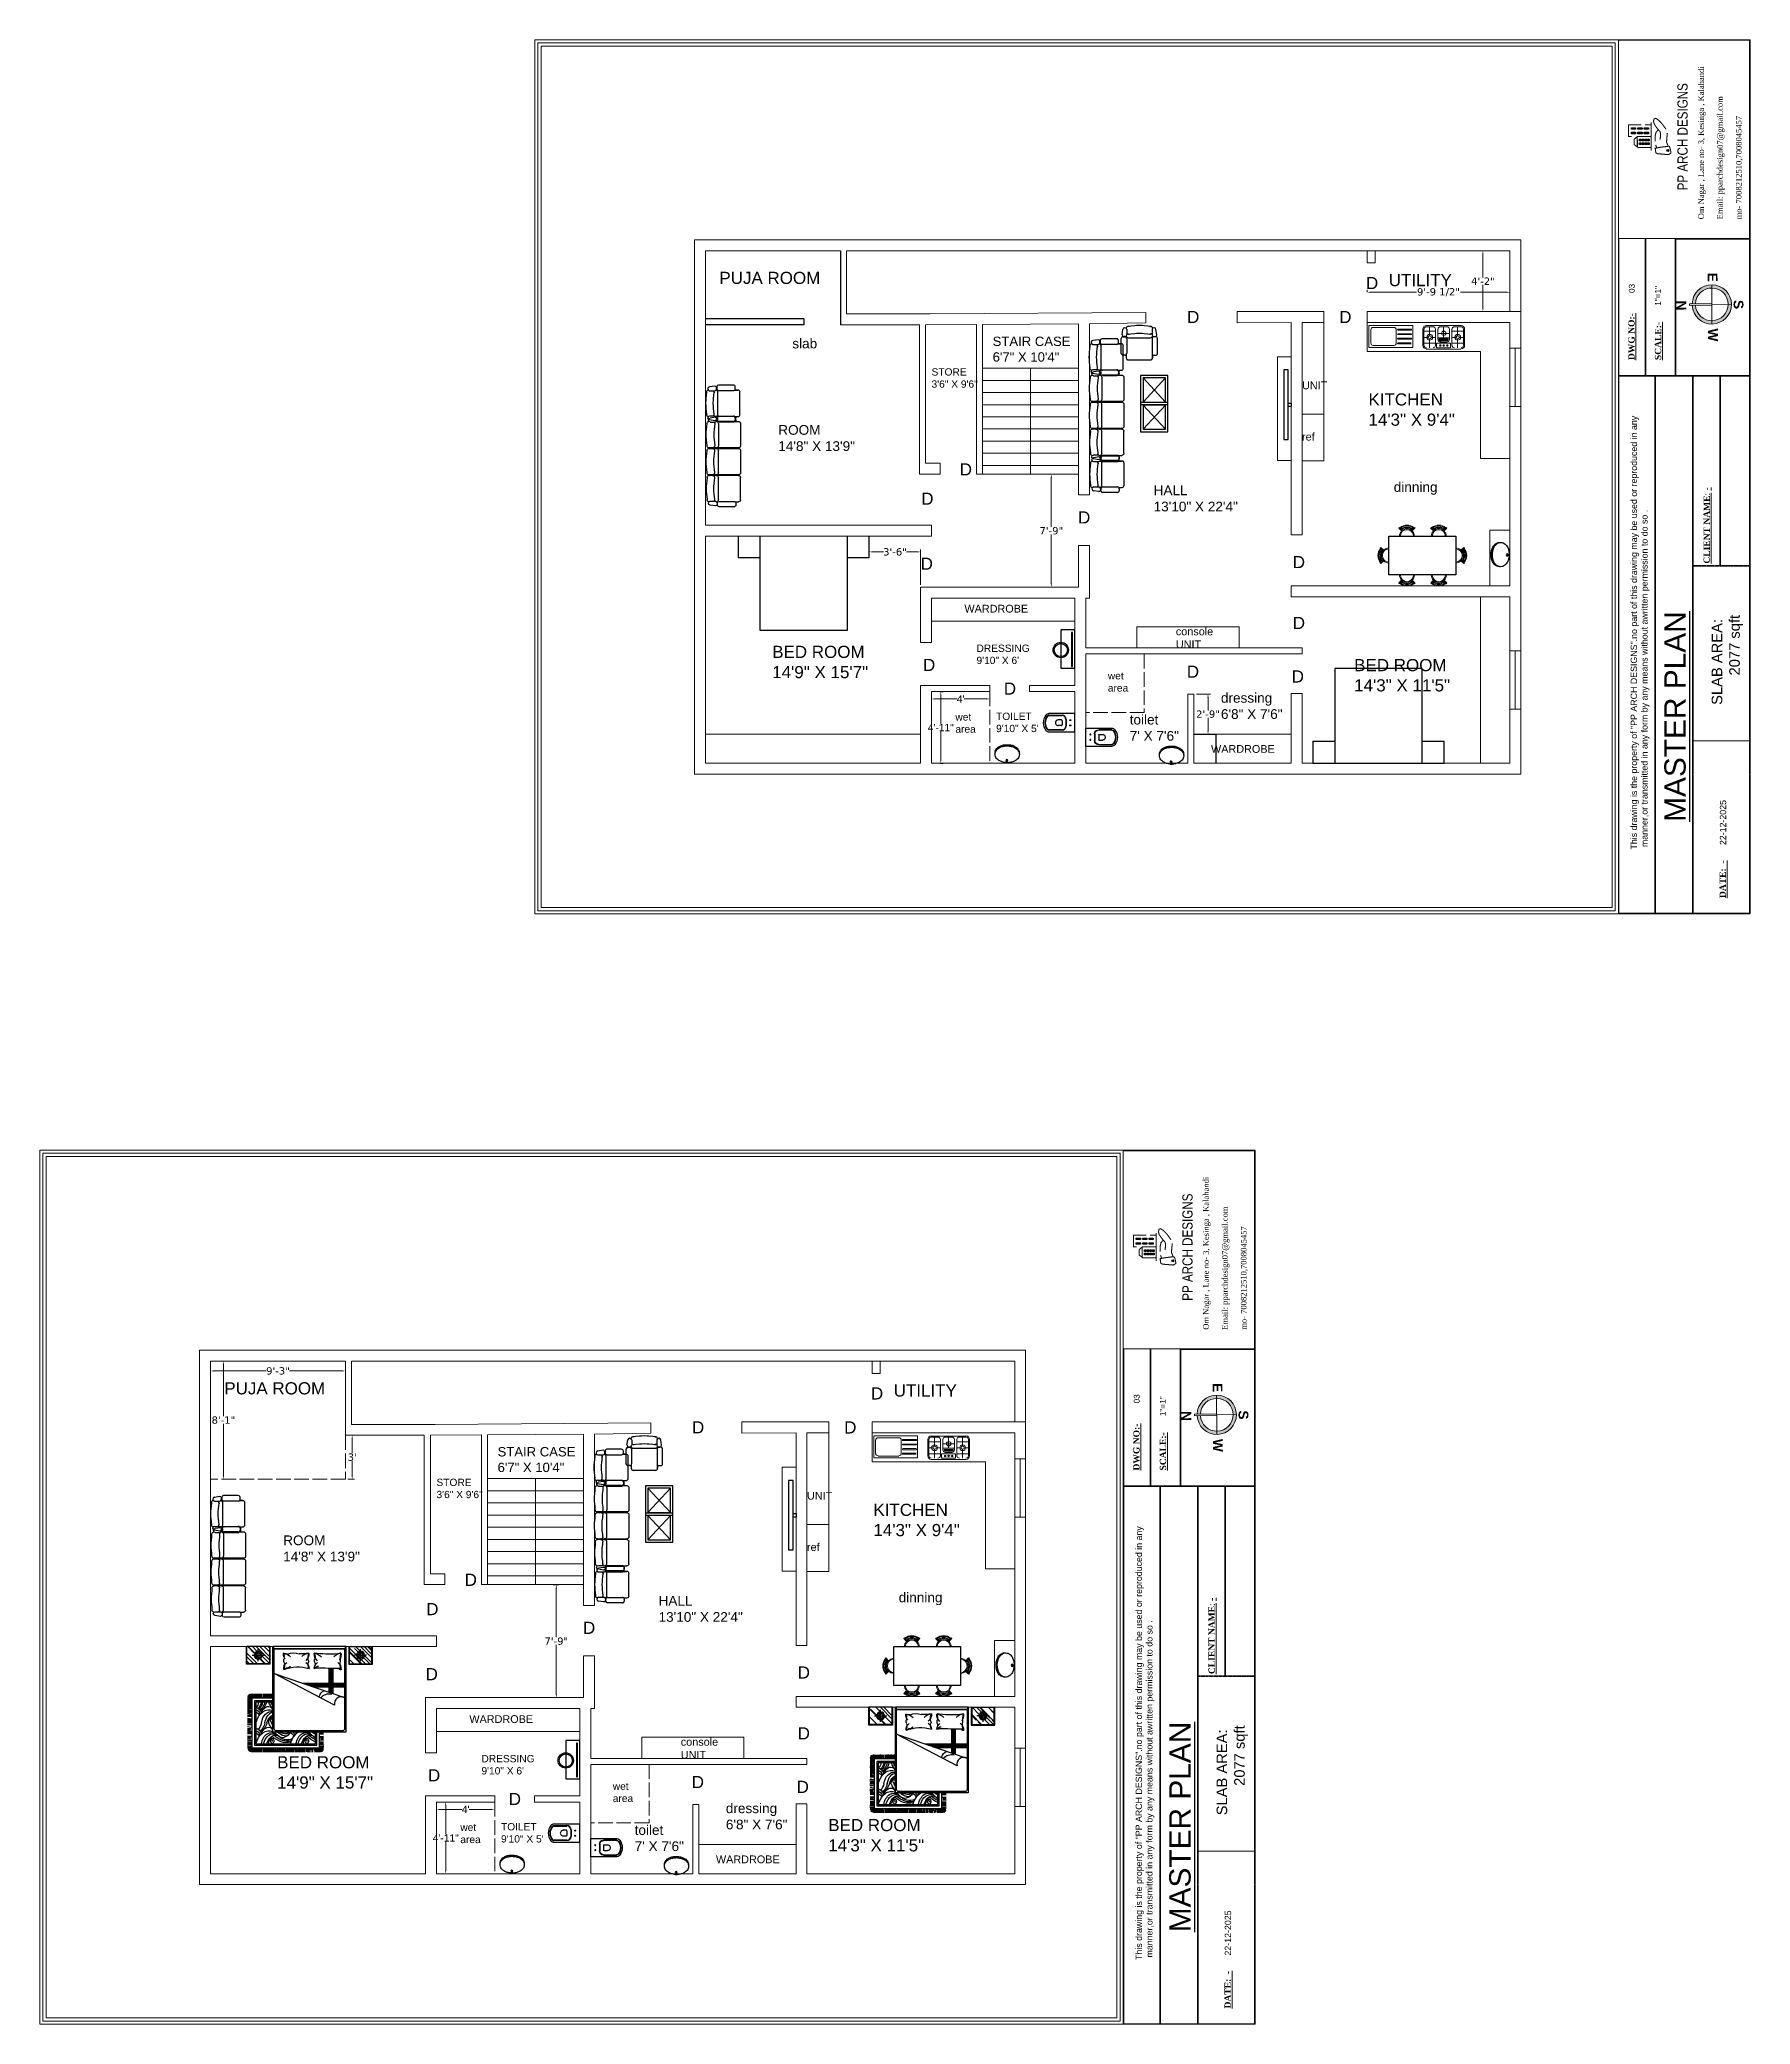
# Model space of a CAD drawing. Header units: inches. Extents: x 213 to 17763, y -4830 to 1802.
# Drawn here: x 213 to 1621, y 168 to 1802 of the extents above; entities that cross this region are included whole.
import ezdxf

# ---------------------------------------------------------------- set-up
doc = ezdxf.new("R2010")
doc.units = ezdxf.units.IN
doc.header["$MEASUREMENT"] = 0
for name, pattern in [('$0$HIDDEN', [0.375, 0.25, -0.125]), ('1', [0]), ('ACAD_ISO02W100', [15, 12, -3])]:
    doc.linetypes.add(name, pattern=pattern)
for name, color, linetype in [('6.DIM', 121, 'Continuous'), ('6.text', 6, 'Continuous'), ('dwgmodels.com', 250, 'Continuous'), ('furn', 28, 'Continuous'), ('furni', 253, 'Continuous'), ('hatch', 4, 'Continuous'), ('LVL POINT', 170, '1'), ('PDF13_Text', 6, 'Continuous'), ('SAN-FIX', 1, 'Continuous'), ('taxt', 5, 'Continuous'), ('text', 8, 'Continuous')]:
    doc.layers.add(name, color=color, linetype=linetype)
for name, color, linetype, lineweight in [('a_MUEBLE', 3, 'Continuous', 5), ('DIM FALSE CEILING', 7, 'Continuous', 30), ('ROD', 7, 'Continuous', 9), ('walls', 7, 'Continuous', 0)]:
    doc.layers.add(name, color=color, linetype=linetype, lineweight=lineweight)
for name, color, linetype, true_color in [('PDF13_Geometry', 7, 'Continuous', 0x545454), ('PDF_Furniture', 7, 'Continuous', 0xdd8a6d), ('PDF_SANITARY', 7, 'Continuous', 0x7f7f7f)]:
    doc.layers.add(name, color=color, linetype=linetype, true_color=true_color)
doc.styles.add('Annotative', font='arial.ttf')
doc.styles.add('Arial', font='arial.ttf', dxfattribs={"height": 10})
doc.styles.add('b.k', font='verdana.ttf')
doc.styles.add('PDF TimesNewRomanPSMT', font='arial.ttf')
doc.styles.add('SHASHIKANT', font='times.ttf')
doc.styles.get("Standard").update_dxf_attribs({"font": 'arial.ttf'})
doc.styles.add('style1', font='ARIALN.TTF')
doc.dimstyles.new('STANDARD$0', dxfattribs={"dimscale": 0, "dimtxt": 6, "dimasz": 3, "dimexe": 2, "dimexo": 2, "dimgap": 0, "dimtad": 0, "dimtih": 1, "dimtoh": 1, "dimdec": 1, "dimzin": 0, "dimdsep": 46, "dimlunit": 4, "dimtxsty": 'b.k', "dimcen": 2.5, "dimclrd": 256, "dimclre": 256, "dimclrt": 256, "dimadec": 0, "dimazin": 0, "dimtfac": 1, "dimtdec": 1, "dimtofl": 0, "dimtmove": 2, "dimatfit": 2, "dimfxl": 1, "dimfrac": 2, "dimtolj": 1, "dimtzin": 0, "dimlwd": 9, "dimlwe": 9, "dimarcsym": 0})

msp = doc.modelspace()

# ---------------------------------------------------------------- texts
at = {"lineweight": 0, "attachment_point": 1, "style": 'SHASHIKANT'}
for s, insert, char_height, width, rotation in [('Om Nagar , Lane no- 3, Kesinga , Kalahandi\\P\\PEmail: pparchdesign07@gmail.com \\P\\Pmo- 7008212510,7008045457', (1578.24, 1654.54), 4.6565, 140.3316, 90), ('{\\fArial|b1|i0|c0|p34;\\C152;\\c12285479;E}', (1594.08, 1610.61), 8.0804, 124.3156, 270.41217), ('{\\fArial|b0|i0|c0|p34;\\H1.0367x;03}', (1521.12, 1593.9), 4.6584, 125.8553, 90), ('{\\fArial|b0|i0|c0|p34;\\H1.0367x;1"=1"}', (1542.66, 1583.41), 4.6584, 125.8553, 90), ('{\\fArial|b1|i0|c0|p34;\\C3;N}', (1568.38, 1587.7), 8.0804, 124.3156, 270.41217), ('{\\fArial|b1|i0|c0|p34;\\C152;\\c12285479;S}', (1615.43, 1588.18), 8.0804, 124.3156, 270.41217), ('{\\fTimes New Roman|b1|i0|c0|p18;\\H1.11649x;\\L\\C152;\\c12285479;DWG NO:-}', (1520.63, 1538.64), 4.6565, 125.803, 90), ('{\\fTimes New Roman|b1|i0|c0|p18;\\H1.11649x;\\L\\C152;\\c12285479;SCALE:-}', (1542.55, 1538.64), 4.6565, 125.803, 90), ('{\\fArial|b1|i0|c0|p34;\\C152;\\c12285479;W}', (1594.4, 1564.71), 8.0804, 124.3156, 270.41217), ('{\\fTimes New Roman|b1|i0|c0|p18;\\H1.11649x;\\L\\C152;\\c12285479;CLIENT NAME\\fTimes New Roman|b0|i0|c0|p18;: -\\H0.89566x;\\l  }', (1582.62, 1371.04), 4.65648, 137.5425, 90), ('{\\fArial|b0|i0|c0|p34;22-12-2025}', (1596.06, 1139.27), 5.1989, 125.803, 90), ('{\\fTimes New Roman|b1|i0|c0|p18;\\L\\C152;\\c12285479;DATE:\\fTimes New Roman|b0|i0|c0|p18;  - }', (1595.78, 1095.71), 5.1989, 125.803, 90), ('Om Nagar , Lane no- 3, Kesinga , Kalahandi\\P\\PEmail: pparchdesign07@gmail.com \\P\\Pmo- 7008212510,7008045457', (1170.71, 740.23), 4.6565, 140.3316, 90), ('{\\fArial|b0|i0|c0|p34;\\H1.0367x;03}', (1113.59, 679.6), 4.6584, 125.8553, 90), ('{\\fArial|b1|i0|c0|p34;\\C152;\\c12285479;E}', (1186.54, 696.31), 8.0804, 124.3156, 270.41217), ('{\\fArial|b0|i0|c0|p34;\\H1.0367x;1"=1"}', (1135.12, 669.1), 4.6584, 125.8553, 90), ('{\\fArial|b1|i0|c0|p34;\\C3;N}', (1160.85, 673.39), 8.0804, 124.3156, 270.41217), ('{\\fArial|b1|i0|c0|p34;\\C152;\\c12285479;S}', (1207.9, 673.87), 8.0804, 124.3156, 270.41217), ('{\\fTimes New Roman|b1|i0|c0|p18;\\H1.11649x;\\L\\C152;\\c12285479;DWG NO:-}', (1113.1, 624.34), 4.6565, 125.803, 90), ('{\\fTimes New Roman|b1|i0|c0|p18;\\H1.11649x;\\L\\C152;\\c12285479;SCALE:-}', (1135.01, 624.34), 4.6565, 125.803, 90), ('{\\fArial|b1|i0|c0|p34;\\C152;\\c12285479;W}', (1186.86, 650.4), 8.0804, 124.3156, 270.41217), ('{\\fTimes New Roman|b1|i0|c0|p18;\\H1.11649x;\\L\\C152;\\c12285479;CLIENT NAME\\fTimes New Roman|b0|i0|c0|p18;: -\\H0.89566x;\\l  }', (1175.09, 456.73), 4.65648, 137.5425, 90), ('{\\fArial|b0|i0|c0|p34;22-12-2025}', (1188.52, 224.96), 5.1989, 125.803, 90), ('{\\fTimes New Roman|b1|i0|c0|p18;\\L\\C152;\\c12285479;DATE:\\fTimes New Roman|b0|i0|c0|p18;  - }', (1188.24, 181.4), 5.1989, 125.803, 90)]:
    msp.add_mtext(s, dxfattribs=dict(at, insert=insert, char_height=char_height, width=width, rotation=rotation))
at = {"color": 7, "lineweight": 0, "true_color": 0xffffff, "char_height": 5.1989, "width": 580.6177, "attachment_point": 1, "rotation": 90, "style": 'SHASHIKANT'}
for insert in [(1522.65, 1135.64), (1115.12, 221.33)]:
    msp.add_mtext('{\\fArial|b0|i0|c0|p34;\\C143;\\c14659450;This drawing is the property of "PP ARCH DESIGNS".no part of this drawing may be used or reproduced in any\\P manner,or transmitted in any form by any means without awritten permission to do so .}', dxfattribs=dict(at, insert=insert))
at = {"color": 85, "true_color": 0x58ba48, "char_height": 8.6744, "width": 88.7696, "attachment_point": 9, "rotation": 90, "style": 'Annotative'}
for insert in [(1615.07, 1328.82), (1207.53, 414.51)]:
    msp.add_mtext('SLAB AREA:  2077 sqft', dxfattribs=dict(at, insert=insert))
at = {"layer": '6.text', "attachment_point": 1, "style": 'Arial'}
for s, width, gutter_width, insert, char_height in [('PUJA ROOM', 104.1363, 60, (772.48, 1611.32), 10), ('D', 9, 45, (1304.74, 1607.1), 10), ('UTILITY', 104.1363, 60, (1323.48, 1609.5), 10), ('D', 9, 45, (1157.48, 1579.15), 10), ('D', 9, 45, (1282.74, 1579.1), 10), ('slab', 81.6265, 53, (832.48, 1556.28), 8), ('STAIR CASE\\P6\'7" X 10\'4"', 68.5652, 69.68, (997.43, 1557.95), 7.7136), ('STORE\\P3\'6" X 9\'6"', 85.5749, 87.73, (947.11, 1531.89), 6), ('KITCHEN\\P14\'3" X 9\'4"', 85.5749, 87.73, (1306.8, 1511.26), 10), ('ROOM \\P14\'8" X 13\'9"', 81.6265, 53, (820.94, 1485.15), 8), ('D', 9, 45, (970.33, 1453.65), 10), ('dinning', 81.6265, 53, (1327.61, 1438.16), 8), ('D', 9, 45, (938.67, 1429.53), 10), ('HALL\\P13\'10" X 22\'4"', 81.6265, 53, (1129.92, 1435.39), 8), ('D', 9, 45, (1067.74, 1414.1), 10), ('D', 9, 45, (938.19, 1375.96), 10), ('D', 9, 45, (1244.48, 1377.32), 10), ('D', 9, 45, (1244.48, 1327.22), 10), ('BED ROOM\\P14\'9" X 15\'7"', 85.5749, 87.73, (815.96, 1303.41), 10), ('D', 9, 45, (940.11, 1292.65), 10), ('DRESSING\\P9\'10" X 6\'', 85.5749, 87.73, (984.11, 1304.38), 6), ('BED ROOM\\P14\'3" X 11\'5"', 85.5749, 87.73, (1295, 1292.5), 10), ('wet\\Parea', 85.5749, 87.73, (1092.24, 1281.7), 6), ('D', 9, 45, (1157.24, 1287.1), 10), ('D', 9, 45, (1243.61, 1283.15), 10), ('D', 9, 45, (1006.61, 1273.15), 10), ('dressing\\P6\'8" X 7\'6"', 85.5749, 87.73, (1185.33, 1264.53), 8), ('wet\\Parea', 85.5749, 87.73, (966.74, 1247.84), 6), ('TOILET\\P9\'10" X 5\'', 85.5749, 87.73, (1000.24, 1248.34), 6), ('toilet\\P7\' X 7\'6"', 85.5749, 87.73, (1110.24, 1246.6), 8), ('PUJA ROOM', 104.1363, 60, (364.94, 697.01), 10), ('D', 9, 45, (897.21, 692.8), 10), ('UTILITY', 104.1363, 60, (915.94, 695.19), 10), ('D', 9, 45, (749.94, 664.84), 10), ('D', 9, 45, (875.21, 664.8), 10), ('STAIR CASE\\P6\'7" X 10\'4"', 68.5652, 69.68, (589.89, 643.64), 7.7136), ('STORE\\P3\'6" X 9\'6"', 85.5749, 87.73, (539.57, 617.58), 6), ('KITCHEN\\P14\'3" X 9\'4"', 85.5749, 87.73, (899.26, 596.96), 10), ('ROOM \\P14\'8" X 13\'9"', 81.6265, 53, (413.4, 570.84), 8), ('D', 9, 45, (562.8, 539.34), 10), ('dinning', 81.6265, 53, (920.07, 523.85), 8), ('D', 9, 45, (531.13, 515.22), 10), ('HALL\\P13\'10" X 22\'4"', 81.6265, 53, (722.39, 521.08), 8), ('D', 9, 45, (660.21, 499.8), 10), ('D', 9, 45, (530.66, 461.65), 10), ('D', 9, 45, (836.94, 463.01), 10), ('D', 9, 45, (836.94, 412.91), 10), ('BED ROOM\\P14\'9" X 15\'7"', 85.5749, 87.73, (408.42, 389.1), 10), ('D', 9, 45, (532.57, 378.34), 10), ('DRESSING\\P9\'10" X 6\'', 85.5749, 87.73, (576.57, 390.07), 6), ('wet\\Parea', 85.5749, 87.73, (684.71, 367.39), 6), ('D', 9, 45, (749.71, 372.8), 10), ('D', 9, 45, (836.07, 368.84), 10), ('D', 9, 45, (599.07, 358.84), 10), ('dressing\\P6\'8" X 7\'6"', 85.5749, 87.73, (777.79, 350.22), 8), ('wet\\Parea', 85.5749, 87.73, (559.21, 333.53), 6), ('TOILET\\P9\'10" X 5\'', 85.5749, 87.73, (592.71, 334.03), 6), ('toilet\\P7\' X 7\'6"', 85.5749, 87.73, (702.71, 332.3), 8), ('BED ROOM\\P14\'3" X 11\'5"', 85.5749, 87.73, (862.07, 337.4), 10)]:
    msp.add_mtext_dynamic_manual_height_columns(s, width=width, gutter_width=gutter_width, heights=[0], dxfattribs=dict(at, insert=insert, char_height=char_height))
at = {"layer": 'PDF13_Text', "char_height": 6.379, "width": 36.064, "attachment_point": 4, "style": 'PDF TimesNewRomanPSMT'}
for s, insert in [('\\PUNIT', (1252.11, 1523.1)), ('\\Pref', (1252.11, 1480.85)), ('WARDROBE', (974.18, 1333.91)), ('console\\PUNIT', (1148.24, 1309.86)), ('WARDROBE', (1177.18, 1218.41)), ('\\PUNIT', (844.57, 608.8)), ('\\Pref', (844.57, 566.55)), ('WARDROBE', (566.64, 419.6)), ('console\\PUNIT', (740.71, 395.55)), ('WARDROBE', (769.64, 304.1))]:
    msp.add_mtext(s, dxfattribs=dict(at, insert=insert))
at = {"layer": 'taxt', "char_height": 17.5862, "attachment_point": 1, "rotation": 90}
for insert in [(1550.35, 1158.44), (1142.81, 244.13)]:
    msp.add_mtext_dynamic_manual_height_columns('{\\LMASTER PLAN}', width=369.9977, gutter_width=16.78, heights=[11.81], dxfattribs=dict(at, insert=insert))
at = {"layer": 'text', "color": 240, "true_color": 0xed1f24, "style": 'style1'}
for p in [(1569.5, 1675.72), (1161.96, 761.41)]:
    msp.add_text(' PP ARCH DESIGNS ', height=8.3592, rotation=90, dxfattribs=at).set_placement(p)

# ---------------------------------------------------------------- blocks, each defined once
blk = doc.blocks.new('*D11')
at = {"layer": 'Defpoints', "color": 0, "transparency": 16777216}
for p in [(633.6, 530.3), (633.6, 437.3), (638.2, 437.3)]:
    blk.add_point(p, dxfattribs=at)
at = {"layer": 'ROD', "lineweight": 9, "transparency": 16777216}
for p, q in [((635.6, 530.3), (640.2, 530.3)), ((638.2, 527.3), (638.2, 487)), ((638.2, 440.3), (638.2, 480.7)), ((635.6, 437.3), (640.2, 437.3))]:
    blk.add_line(p, q, dxfattribs=at)
at = {"layer": 'ROD', "transparency": 16777216}
for points in [[(637.7, 527.3), (638.7, 527.3), (638.2, 530.3)], [(637.7, 440.3), (638.7, 440.3), (638.2, 437.3)]]:
    blk.add_solid(points, dxfattribs=at)
at = {"layer": 'ROD', "transparency": 16777216, "insert": (638.2, 483.8), "char_height": 6, "attachment_point": 5, "style": 'b.k'}
blk.add_mtext('\\A1;7\'-9"', dxfattribs=at)
blk = doc.blocks.new('WC2')
at = {"ltscale": 0.4}
for p, q in [((302296.2, 113442.8), (302282.2, 113442.8)), ((302282.2, 113442.8), (302282.2, 113422.9)), ((302296.2, 113422.9), (302296.2, 113442.8)), ((302283.4, 113422.9), (302283.4, 113432.9)), ((302283.7, 113422.9), (302283.7, 113432.9)), ((302286.6, 113436.1), (302291.7, 113436.1)), ((302286.6, 113435.8), (302291.7, 113435.8)), ((302287, 113432.5), (302287, 113430)), ((302287.4, 113432.9), (302291, 113432.9)), ((302291.4, 113432.5), (302291.4, 113430)), ((302294.7, 113432.9), (302294.7, 113422.9)), ((302294.9, 113432.9), (302294.9, 113422.9))]:
    blk.add_line(p, q, dxfattribs=at)
for centre in [(302287.2, 113439.3), (302291.2, 113439.3)]:
    blk.add_circle(centre, 0.364, dxfattribs=at)
for centre, radius, start, end in [((302286.6, 113432.9), 3.22, 90, 180), ((302286.6, 113432.9), 2.97, 90, 180), ((302287.4, 113432.5), 0.372, 90, 180), ((302289.2, 113430), 2.17, 178.7994, 1.2006), ((302291, 113432.5), 0.372, 0, 90), ((302291.7, 113432.9), 3.22, 0, 90), ((302291.7, 113432.9), 2.97, 0, 90), ((302285.2, 113422.9), 2.97, 180, 231.6679), ((302289.2, 113428), 9.47, 231.6679, 308.3321), ((302285.2, 113422.9), 1.73, 180, 231.6679), ((302285.2, 113422.9), 1.49, 180, 231.6679), ((302289.2, 113428), 8.23, 231.6679, 308.3321), ((302289.2, 113428), 7.98, 231.6679, 308.3321), ((302293.2, 113422.9), 1.49, 308.3321, 0), ((302293.2, 113422.9), 1.73, 308.3321, 0), ((302293.2, 113422.9), 2.97, 308.3321, 0)]:
    blk.add_arc(centre, radius, start, end, dxfattribs=at)
blk = doc.blocks.new('FDFDF')
at = {"color": 0}
blk.add_lwpolyline([(264875.3, 829072.6), (264875.3, 829011.8), (264840, 829011.8), (264840, 829072.6)], close=True, dxfattribs=at)
at = {"layer": 'a_MUEBLE', "color": 0, "lineweight": 20}
for p, q in [((264852.8, 829077.4), (264850.3, 829079.9)), ((264853.2, 829077.8), (264850.9, 829080.6)), ((264862, 829077.8), (264864.3, 829080.5)), ((264862.5, 829077.4), (264865, 829079.9)), ((264834.8, 829061.5), (264832, 829063.8)), ((264835.2, 829062), (264832.6, 829064.5)), ((264880.1, 829062), (264882.6, 829064.5)), ((264880.5, 829061.5), (264883.2, 829063.8)), ((264834.8, 829052.8), (264832, 829050.5)), ((264835.2, 829052.3), (264832.6, 829049.8)), ((264880.1, 829052.3), (264882.6, 829049.8)), ((264880.5, 829052.8), (264883.2, 829050.5)), ((264834.8, 829032.5), (264832, 829034.9)), ((264835.2, 829033), (264832.6, 829035.5)), ((264880.1, 829033), (264882.6, 829035.5)), ((264880.5, 829032.5), (264883.2, 829034.9)), ((264834.8, 829023.8), (264832, 829021.5)), ((264835.2, 829023.3), (264832.6, 829020.8)), ((264852.8, 829007), (264850.3, 829004.4)), ((264853.2, 829006.6), (264850.9, 829003.8)), ((264862, 829006.6), (264864.3, 829003.8)), ((264862.5, 829007), (264865, 829004.4)), ((264880.1, 829023.3), (264882.6, 829020.8)), ((264880.5, 829023.8), (264883.2, 829021.5))]:
    blk.add_line(p, q, dxfattribs=at)
for centre, radius, start, end in [((264857.6, 829072.6), 10.4, 129.9841, 134.9841), ((264857.6, 829072.6), 6.83, 359.9841, 179.9841), ((264857.6, 829072.6), 10.1, 49.9841, 129.9841), ((264857.6, 829072.6), 9.39, 49.9841, 129.9841), ((264857.6, 829072.6), 5.98, 359.9841, 179.9841), ((264857.6, 829072.6), 8.37, 49.9841, 129.9841), ((264857.6, 829072.6), 7.68, 49.9841, 129.9841), ((264857.6, 829072.6), 10.4, 44.9841, 49.9841), ((264840, 829057.2), 10.1, 140.0159, 220.0159), ((264840, 829057.2), 9.39, 140.0159, 220.0159), ((264840, 829057.2), 8.37, 140.0159, 220.0159), ((264840, 829057.2), 10.4, 135.0159, 140.0159), ((264840, 829057.2), 7.68, 140.0159, 220.0159), ((264840, 829057.2), 6.83, 90.0159, 270.0159), ((264840, 829057.2), 5.98, 90.0159, 270.0159), ((264875.3, 829057.2), 6.83, 269.9841, 89.9841), ((264875.3, 829057.2), 5.98, 269.9841, 89.9841), ((264875.3, 829057.2), 7.68, 319.9841, 39.9841), ((264875.3, 829057.2), 8.37, 319.9841, 39.9841), ((264875.3, 829057.2), 9.39, 319.9841, 39.9841), ((264875.3, 829057.2), 10.4, 39.9841, 44.9841), ((264875.3, 829057.2), 10.1, 319.9841, 39.9841), ((264840, 829057.2), 10.4, 220.0159, 225.0159), ((264875.3, 829057.2), 10.4, 314.9841, 319.9841), ((264840, 829028.2), 10.1, 140.0159, 220.0159), ((264840, 829028.2), 9.39, 140.0159, 220.0159), ((264840, 829028.2), 8.37, 140.0159, 220.0159), ((264840, 829028.2), 10.4, 135.0159, 140.0159), ((264840, 829028.2), 7.68, 140.0159, 220.0159), ((264840, 829028.2), 6.83, 90.0159, 270.0159), ((264840, 829028.2), 5.98, 90.0159, 270.0159), ((264875.3, 829028.2), 6.83, 269.9841, 89.9841), ((264875.3, 829028.2), 5.98, 269.9841, 89.9841), ((264875.3, 829028.2), 7.68, 319.9841, 39.9841), ((264875.3, 829028.2), 8.37, 319.9841, 39.9841), ((264875.3, 829028.2), 9.39, 319.9841, 39.9841), ((264875.3, 829028.2), 10.4, 39.9841, 44.9841), ((264875.3, 829028.2), 10.1, 319.9841, 39.9841), ((264840, 829028.2), 10.4, 220.0159, 225.0159), ((264857.6, 829011.8), 6.83, 180.0159, 0.0159), ((264857.6, 829011.8), 5.98, 180.0159, 0.0159), ((264875.3, 829028.2), 10.4, 314.9841, 319.9841), ((264857.6, 829011.8), 10.4, 225.0159, 230.0159), ((264857.6, 829011.8), 10.1, 230.0159, 310.0159), ((264857.6, 829011.8), 9.39, 230.0159, 310.0159), ((264857.6, 829011.8), 8.37, 230.0159, 310.0159), ((264857.6, 829011.8), 7.68, 230.0159, 310.0159), ((264857.6, 829011.8), 10.4, 310.0159, 315.0159)]:
    blk.add_arc(centre, radius, start, end, dxfattribs=at)
blk = doc.blocks.new('WBB')
at = {"layer": 'SAN-FIX'}
for p, q in [((-19.1, 7), (-19.1, 4.4)), ((-18.4, 7), (-18.4, 4.4))]:
    blk.add_line(p, q, dxfattribs=at)
blk.add_lwpolyline([(-29.2, 13, -0.175546), (-27.9, 16.6, -0.104048), (-25.1, 18.8, -0.064612), (-22.3, 19.8, -0.05077), (-19, 20.1, -0.05077), (-15.7, 19.8, -0.064612), (-12.8, 18.8, -0.104048), (-10.1, 16.6, -0.175546), (-8.8, 13, -0.022698), (-8.8, 12.5, -0.104048)], format="xyb", dxfattribs=at)
blk.add_lwpolyline([(-29.2, 12, -0.175546), (-27.9, 15.6, -0.104048), (-25.1, 17.8, -0.064612), (-22.3, 18.7, -0.05077), (-19, 19.1, -0.05077), (-15.7, 18.7, -0.064612), (-12.8, 17.8, -0.104048), (-10.1, 15.6, -0.175546), (-8.8, 12, -0.175546), (-10.1, 8.4, -0.104048), (-12.8, 6.3, -0.064612), (-15.7, 5.3, -0.05077), (-19, 4.9, -0.05077), (-22.3, 5.3, -0.064612), (-25.1, 6.3, -0.104048), (-27.9, 8.4, -0.175546)], format="xyb", close=True, dxfattribs=at)
blk.add_circle((-18.8, 6.6), 0.894, dxfattribs=at)
blk = doc.blocks.new('EYETY')
at = {"layer": 'furn', "color": 254}
for p, q in [((50106, -31683.7), (50106, -31695.9)), ((50109.1, -31682.2), (50107.5, -31682.2)), ((50110.2, -31682.7), (50110.2, -31680)), ((50110.6, -31695.9), (50110.6, -31683.7)), ((50111.9, -31678.3), (50130.2, -31678.3)), ((50131.9, -31680), (50131.9, -31704.2)), ((50132.4, -31704.2), (50132.4, -31680)), ((50134.2, -31678.3), (50152.4, -31678.3)), ((50154.2, -31680), (50154.2, -31682.7)), ((50154.2, -31682.7), (50154.2, -31704.2)), ((50154.7, -31680), (50154.7, -31704.2)), ((50174.6, -31678.3), (50156.4, -31678.3)), ((50176, -31695.9), (50176, -31683.7)), ((50176.4, -31682.7), (50176.4, -31680)), ((50177.5, -31682.2), (50179, -31682.2)), ((50180.5, -31683.7), (50180.5, -31695.9)), ((50106.8, -31699), (50107.5, -31703.3)), ((50107.5, -31697.3), (50109.1, -31697.3)), ((50109.2, -31697.5), (50108.2, -31697.5)), ((50110.7, -31703.3), (50110.7, -31699)), ((50111.9, -31696.5), (50130.2, -31696.5)), ((50111.9, -31699.6), (50112.5, -31699.6)), ((50112.5, -31699.6), (50114.1, -31699.8)), ((50114.1, -31699.8), (50117.2, -31700.1)), ((50117.2, -31700.1), (50118.8, -31700.2)), ((50118.8, -31700.2), (50121, -31700.3)), ((50121, -31700.3), (50123.3, -31700.2)), ((50123.3, -31700.2), (50124.9, -31700.1)), ((50124.9, -31700.1), (50128, -31699.8)), ((50128, -31699.8), (50129.6, -31699.6)), ((50129.6, -31699.6), (50130.2, -31699.6)), ((50143.3, -31696.5), (50134.2, -31696.5)), ((50134.8, -31699.6), (50134.2, -31699.6)), ((50136.4, -31699.8), (50134.8, -31699.6)), ((50139.5, -31700.1), (50136.4, -31699.8)), ((50141, -31700.2), (50139.5, -31700.1)), ((50143.3, -31700.3), (50141, -31700.2)), ((50152.4, -31696.5), (50143.3, -31696.5)), ((50145.6, -31700.2), (50143.3, -31700.3)), ((50147.1, -31700.1), (50145.6, -31700.2)), ((50150.2, -31699.8), (50147.1, -31700.1)), ((50151.8, -31699.6), (50150.2, -31699.8)), ((50152.4, -31699.6), (50151.8, -31699.6)), ((50174.6, -31696.5), (50156.4, -31696.5)), ((50157, -31699.6), (50156.4, -31699.6)), ((50158.6, -31699.8), (50157, -31699.6)), ((50161.7, -31700.1), (50158.6, -31699.8)), ((50163.3, -31700.2), (50161.7, -31700.1)), ((50165.5, -31700.3), (50163.3, -31700.2)), ((50167.8, -31700.2), (50165.5, -31700.3)), ((50169.4, -31700.1), (50167.8, -31700.2)), ((50172.5, -31699.8), (50169.4, -31700.1)), ((50174, -31699.6), (50172.5, -31699.8)), ((50174.6, -31699.6), (50174, -31699.6)), ((50175.9, -31703.3), (50175.9, -31699)), ((50177.4, -31697.5), (50178.3, -31697.5)), ((50179, -31697.3), (50177.5, -31697.3)), ((50179.8, -31699), (50179.1, -31703.3)), ((50108.9, -31704.8), (50109.2, -31704.8)), ((50112.5, -31705.9), (50111.9, -31705.9)), ((50114.1, -31706.1), (50112.5, -31705.9)), ((50117.2, -31706.4), (50114.1, -31706.1)), ((50118.8, -31706.5), (50117.2, -31706.4)), ((50121, -31706.6), (50118.8, -31706.5)), ((50123.3, -31706.5), (50121, -31706.6)), ((50124.9, -31706.4), (50123.3, -31706.5)), ((50128, -31706.1), (50124.9, -31706.4)), ((50129.6, -31705.9), (50128, -31706.1)), ((50130.2, -31705.9), (50129.6, -31705.9)), ((50134.8, -31705.9), (50134.2, -31705.9)), ((50136.4, -31706.1), (50134.8, -31705.9)), ((50139.5, -31706.4), (50136.4, -31706.1)), ((50141, -31706.5), (50139.5, -31706.4)), ((50143.3, -31706.6), (50141, -31706.5)), ((50145.6, -31706.5), (50143.3, -31706.6)), ((50147.1, -31706.4), (50145.6, -31706.5)), ((50150.2, -31706.1), (50147.1, -31706.4)), ((50151.8, -31705.9), (50150.2, -31706.1)), ((50152.4, -31705.9), (50151.8, -31705.9)), ((50156.4, -31705.9), (50157, -31705.9)), ((50157, -31705.9), (50158.6, -31706.1)), ((50158.6, -31706.1), (50161.7, -31706.4)), ((50161.7, -31706.4), (50163.3, -31706.5)), ((50163.3, -31706.5), (50165.5, -31706.6)), ((50165.5, -31706.6), (50167.8, -31706.5)), ((50167.8, -31706.5), (50169.4, -31706.4)), ((50169.4, -31706.4), (50172.5, -31706.1)), ((50172.5, -31706.1), (50174, -31705.9)), ((50174, -31705.9), (50174.6, -31705.9)), ((50177.6, -31704.8), (50177.4, -31704.8))]:
    blk.add_line(p, q, dxfattribs=at)
at = {"layer": 'furn', "color": 254, "extrusion": (0, 0, -1)}
for centre, major_axis, start_param, end_param in [((50107.5, -31683.7), (1.05, -1.05), 2.356194, 3.926991), ((50109.1, -31683.7), (-1.05, -1.05), 2.356194, 3.926991), ((50111.9, -31680), (1.24, -1.24), 2.356194, 3.926991), ((50130.2, -31680), (-1.24, -1.24), 2.356194, 3.926991), ((50134.2, -31680), (1.24, -1.24), 2.356194, 3.926991), ((50152.4, -31680), (-1.24, -1.24), 2.356194, 3.926991), ((50156.4, -31680), (1.24, -1.24), 2.356194, 3.926991), ((50174.6, -31680), (-1.24, -1.24), 2.356194, 3.926991), ((50177.5, -31683.7), (1.05, -1.05), 2.356194, 3.926991), ((50179, -31683.7), (-1.05, -1.05), 2.356194, 3.926991), ((50107.5, -31695.9), (-1.05, -1.05), -0.785398, 0.785398), ((50108.2, -31699), (-1.02, -1.02), 0.785398, 2.356194), ((50109.1, -31695.9), (-1.05, -1.05), 3.926991, 5.497787), ((50109.2, -31699), (1.02, -1.02), 3.926991, 5.497787), ((50111.9, -31698.3), (1.24, -1.24), 2.553225, 3.926991), ((50111.9, -31701.4), (-1.24, -1.24), 1.538441, 2.356194), ((50130.2, -31698.3), (-1.24, -1.24), 2.356194, 3.926991), ((50130.2, -31701.4), (-1.24, -1.24), 2.356194, 3.926991), ((50134.2, -31698.3), (1.24, -1.24), 2.356194, 3.926991), ((50134.2, -31701.4), (1.24, -1.24), 2.356194, 3.926991), ((50152.4, -31698.3), (1.24, -1.24), 3.926991, 5.497787), ((50152.4, -31701.4), (-1.24, -1.24), 2.356194, 3.926991), ((50156.4, -31698.3), (1.24, -1.24), 2.356194, 3.926991), ((50156.4, -31701.4), (1.24, -1.24), 2.356194, 3.926991), ((50174.6, -31698.3), (-1.24, -1.24), 2.356194, 3.72996), ((50174.6, -31701.4), (-1.24, -1.24), 2.356194, 3.173948), ((50177.4, -31699), (-1.02, -1.02), 0.785398, 2.356194), ((50177.5, -31695.9), (-1.05, -1.05), -0.785398, 0.785398), ((50178.3, -31699), (1.02, -1.02), 3.926991, 5.497787), ((50179, -31695.9), (-1.05, -1.05), 3.926991, 5.497787), ((50108.9, -31703.3), (-1.04, -1.04), -0.788362, 0.767792), ((50109.2, -31703.3), (-1.02, -1.02), 3.926991, 5.497787), ((50111.9, -31704.2), (1.24, -1.24), 0.785398, 2.233985), ((50130.2, -31704.2), (1.24, -1.24), 5.497787, 7.068583), ((50134.2, -31704.2), (-1.24, -1.24), -0.785398, 0.785398), ((50152.4, -31704.2), (-1.24, -1.24), 3.927012, 5.497787), ((50156.4, -31704.2), (-1.24, -1.24), -0.785398, 0.785398), ((50174.6, -31704.2), (-1.24, -1.24), 4.0492, 5.497787), ((50177.4, -31703.3), (1.02, -1.02), 0.785398, 2.356194), ((50177.6, -31703.3), (1.04, -1.04), 5.515393, 7.071548)]:
    blk.add_ellipse(centre, major_axis=major_axis, ratio=1, start_param=start_param, end_param=end_param, dxfattribs=at)
blk = doc.blocks.new('EFSR')
at = {"layer": 'furn', "color": 254}
for p, q in [((11459.6, -9289.2), (11459.6, -9301.4)), ((11462.6, -9287.7), (11461.1, -9287.7)), ((11463.7, -9288.2), (11463.7, -9285.5)), ((11464.1, -9301.4), (11464.1, -9289.2)), ((11465.5, -9283.8), (11483.7, -9283.8)), ((11485.1, -9301.4), (11485.1, -9289.2)), ((11485.4, -9288.2), (11485.4, -9285.5)), ((11485.4, -9285.5), (11485.4, -9288.2)), ((11486.5, -9287.7), (11488.1, -9287.7)), ((11489.6, -9289.2), (11489.6, -9301.4)), ((11460.3, -9304.5), (11461, -9308.8)), ((11461.1, -9302.8), (11462.6, -9302.8)), ((11462.7, -9303), (11461.8, -9303)), ((11462.5, -9310.3), (11462.7, -9310.3)), ((11464.2, -9308.8), (11464.2, -9304.5)), ((11465.5, -9302), (11483.7, -9302)), ((11465.5, -9305.1), (11466.1, -9305.1)), ((11466.1, -9311.4), (11465.5, -9311.4)), ((11466.1, -9305.1), (11467.6, -9305.3)), ((11467.6, -9311.6), (11466.1, -9311.4)), ((11467.6, -9305.3), (11470.7, -9305.6)), ((11470.7, -9311.9), (11467.6, -9311.6)), ((11470.7, -9305.6), (11472.3, -9305.7)), ((11472.3, -9312), (11470.7, -9311.9)), ((11472.3, -9305.7), (11474.6, -9305.8)), ((11474.6, -9312.1), (11472.3, -9312)), ((11474.6, -9305.8), (11476.8, -9305.7)), ((11476.8, -9312), (11474.6, -9312.1)), ((11476.8, -9305.7), (11478.4, -9305.6)), ((11478.4, -9311.9), (11476.8, -9312)), ((11478.4, -9305.6), (11481.5, -9305.3)), ((11481.5, -9311.6), (11478.4, -9311.9)), ((11481.5, -9305.3), (11483.1, -9305.1)), ((11483.1, -9311.4), (11481.5, -9311.6)), ((11483.7, -9305.1), (11483.1, -9305.1)), ((11483.1, -9305.1), (11483.7, -9305.1)), ((11483.1, -9311.4), (11483.7, -9311.4)), ((11483.7, -9311.4), (11483.1, -9311.4)), ((11485, -9308.8), (11485, -9304.5)), ((11486.4, -9303), (11487.4, -9303)), ((11486.7, -9310.3), (11486.4, -9310.3)), ((11488.1, -9302.8), (11486.5, -9302.8)), ((11488.8, -9304.5), (11488.1, -9308.8))]:
    blk.add_line(p, q, dxfattribs=at)
at = {"layer": 'furn', "color": 254, "extrusion": (0, 0, -1)}
for centre, major_axis, start_param, end_param in [((11461.1, -9289.2), (1.05, -1.05), 2.356194, 3.926991), ((11462.6, -9289.2), (-1.05, -1.05), 2.356194, 3.926991), ((11465.5, -9285.5), (1.24, -1.24), 2.356194, 3.926991), ((11483.7, -9285.5), (-1.24, -1.24), 2.356194, 3.926991), ((11483.7, -9285.5), (-1.24, -1.24), 2.356194, 3.926991), ((11486.5, -9289.2), (1.05, -1.05), 2.356194, 3.926991), ((11488.1, -9289.2), (-1.05, -1.05), 2.356194, 3.926991), ((11461.1, -9301.4), (-1.05, -1.05), -0.785398, 0.785398), ((11461.8, -9304.5), (-1.02, -1.02), 0.785398, 2.356194), ((11462.5, -9308.8), (-1.04, -1.04), -0.788362, 0.767792), ((11462.6, -9301.4), (-1.05, -1.05), 3.926991, 5.497787), ((11462.7, -9304.5), (1.02, -1.02), 3.926991, 5.497787), ((11462.7, -9308.8), (-1.02, -1.02), 3.926991, 5.497787), ((11465.5, -9303.8), (1.24, -1.24), 2.553225, 3.926991), ((11465.5, -9309.7), (1.24, -1.24), 0.785398, 2.233985), ((11465.5, -9306.9), (-1.24, -1.24), 1.538441, 2.356194), ((11483.7, -9303.8), (-1.24, -1.24), 2.356194, 3.72996), ((11483.7, -9303.8), (-1.24, -1.24), 2.356194, 3.72996), ((11483.7, -9306.9), (-1.24, -1.24), 2.356194, 3.173948), ((11483.7, -9306.9), (-1.24, -1.24), 2.356194, 3.173948), ((11483.7, -9309.7), (-1.24, -1.24), 4.0492, 5.497787), ((11483.7, -9309.7), (1.24, -1.24), 5.619996, 7.068583), ((11486.4, -9304.5), (-1.02, -1.02), 0.785398, 2.356194), ((11486.4, -9308.8), (1.02, -1.02), 0.785398, 2.356194), ((11486.5, -9301.4), (-1.05, -1.05), -0.785398, 0.785398), ((11486.7, -9308.8), (1.04, -1.04), 5.515393, 7.071548), ((11487.4, -9304.5), (1.02, -1.02), 3.926991, 5.497787), ((11488.1, -9301.4), (-1.05, -1.05), 3.926991, 5.497787)]:
    blk.add_ellipse(centre, major_axis=major_axis, ratio=1, start_param=start_param, end_param=end_param, dxfattribs=at)
blk = doc.blocks.new('etruyteu')
at = {"layer": 'furn', "color": 254}
for p, q in [((46569.8, -93185.4), (46569.8, -93137.7)), ((46569.8, -93137.7), (46572.8, -93137.7)), ((46572.8, -93137.7), (46572.8, -93185.4)), ((46569.8, -93160.5), (46567.7, -93160.5)), ((46567.7, -93160.5), (46567.7, -93162.6)), ((46569.8, -93162.6), (46567.7, -93162.6)), ((46572.8, -93185.4), (46569.8, -93185.4))]:
    blk.add_line(p, q, dxfattribs=at)
blk = doc.blocks.new('BED')
at = {"layer": 'hatch'}
h = blk.add_hatch(dxfattribs=at)
h.set_pattern_fill('AR-RROOF', color=256, scale=0.419547, angle=45, style=0)
h.set_pattern_definition([(45, (33.5545, -16.85835), (0.3559975, 0.949327), [6.293207, -0.839094, 2.097736, -0.419547]), (45, (33.80075, -16.31545), (-0.6912285, 0.097899), [1.25864, -0.13845, 2.517283, -0.31466]), (45, (33.4507, -16.45785), (1.3438907, 1.7414213), [3.356377, -0.587366, 1.678188, -0.419547])])
h.paths.add_polyline_path([(1.987, 0), (1.987, -0.856), (3.111, -0.856), (3.111, 0)])
h.paths.add_polyline_path([(2.351, -0.428), (2.441, -0.428, -0.095204), (2.449, -0.388, 0.269062), (2.352, -0.401, 0.034102)], flags=16)
edge = h.paths.add_edge_path(flags=16)
edge.add_arc((2.548, -0.428), 0.198, 0, 360)
edge = h.paths.add_edge_path(flags=0)
edge.add_arc((2.548, -0.428), 0.107, 0, 360)
h = blk.add_hatch(dxfattribs=at)
h.set_pattern_fill('AR-RROOF', color=256, scale=0.419547, angle=45, style=0)
h.set_pattern_definition([(45, (33.52667, -16.85835), (0.3559975, 0.9493268), [6.293207, -0.839094, 2.097736, -0.419547]), (45, (33.7729, -16.31545), (-0.6912285, 0.097899), [1.258641, -0.13845, 2.517283, -0.31466]), (45, (33.42284, -16.45785), (1.3438907, 1.7414213), [3.356377, -0.587366, 1.678188, -0.419547])])
h.paths.add_polyline_path([(-3.111, 0), (-1.987, 0), (-1.987, -0.856), (-3.111, -0.856)])
h.paths.add_polyline_path([(-2.351, -0.428), (-2.441, -0.428, 0.095204), (-2.449, -0.388, -0.269062), (-2.352, -0.401, -0.034102)], flags=16)
edge = h.paths.add_edge_path(flags=16)
edge.add_arc((-2.548, -0.428), 0.198, 180, 540, ccw=False)
edge = h.paths.add_edge_path(flags=0)
edge.add_arc((-2.548, -0.428), 0.107, 180, 540, ccw=False)
at = {"layer": 'dwgmodels.com'}
for p, q in [((-1.815, 0), (1.815, 0)), ((-1.962, 0), (-3.136, 0)), ((-2.851, -0.428), (-2.246, -0.428)), ((-2.548, -0.73), (-2.548, -0.125)), ((-1.752, -0.13), (1.752, -0.13)), ((1.962, 0), (3.136, 0)), ((2.851, -0.428), (2.246, -0.428)), ((2.548, -0.73), (2.548, -0.125)), ((0.353, -1.818), (-1.752, -1.818)), ((0.167, -1.881), (-1.752, -1.881)), ((-0.019, -1.944), (-1.752, -1.944)), ((-1.161, -1.086), (-1.161, -2.329)), ((-1.098, -1.085), (-1.098, -2.308)), ((-1.035, -1.084), (-1.035, -2.287)), ((-0.973, -1.083), (-0.973, -2.266)), ((-0.206, -2.007), (-1.752, -2.007)), ((1.828, -2.544), (1.828, -2.358)), ((1.85, -2.544), (1.861, -2.347)), ((1.905, -2.544), (1.905, -2.358)), ((1.971, -2.544), (1.971, -2.358)), ((1.993, -2.544), (2.004, -2.347)), ((2.061, -2.543), (2.061, -2.358)), ((2.108, -2.544), (2.108, -2.358)), ((2.13, -2.544), (2.141, -2.347)), ((2.185, -2.544), (2.185, -2.358)), ((2.207, -2.544), (2.218, -2.347)), ((2.251, -2.544), (2.251, -2.358)), ((2.3, -2.544), (2.3, -2.358)), ((2.39, -2.543), (2.39, -2.358)), ((2.394, -2.543), (2.416, -2.358)), ((2.471, -2.544), (2.449, -2.358)), ((2.515, -2.544), (2.515, -2.358)), ((2.537, -2.544), (2.548, -2.347)), ((2.554, -2.543), (2.576, -2.358)), ((2.58, -2.544), (2.58, -2.358)), ((2.631, -2.544), (2.609, -2.358)), ((2.678, -2.544), (2.678, -2.358)), ((2.729, -2.544), (2.707, -2.358)), ((2.768, -2.543), (2.768, -2.358)), ((2.796, -2.544), (2.796, -2.358)), ((2.847, -2.544), (2.825, -2.358)), ((2.874, -2.541), (2.882, -2.353)), ((2.886, -2.543), (2.886, -2.358)), ((2.886, -2.543), (2.921, -2.361)), ((2.887, -2.549), (3.06, -2.468)), ((2.887, -2.625), (3.074, -2.603)), ((2.887, -2.699), (3.074, -2.699)), ((2.887, -2.755), (3.074, -2.733)), ((2.887, -2.784), (3.074, -2.805)), ((2.887, -2.829), (3.074, -2.829)), ((2.887, -2.884), (3.074, -2.862)), ((2.887, -2.913), (3.074, -2.935)), ((2.887, -2.946), (3.074, -2.968)), ((2.887, -2.961), (3.074, -2.961)), ((2.888, -2.558), (3.07, -2.522)), ((2.889, -2.641), (3.074, -2.641)), ((2.889, -2.771), (3.074, -2.771)), ((2.889, -2.9), (3.074, -2.9)), ((2.893, -2.572), (3.074, -2.561)), ((2.898, -2.543), (2.975, -2.375)), ((2.925, -2.531), (3.03, -2.4)), ((2.887, -2.983), (3.085, -2.972)), ((2.887, -3.005), (3.074, -3.005)), ((2.887, -3.06), (3.074, -3.038)), ((2.887, -3.089), (3.074, -3.111)), ((2.887, -3.3), (3.074, -3.322)), ((2.887, -3.607), (3.074, -3.585)), ((2.887, -3.621), (3.085, -3.61)), ((2.887, -3.687), (3.085, -3.676)), ((2.887, -3.75), (3.074, -3.728)), ((2.887, -3.794), (3.074, -3.794)), ((2.887, -3.816), (3.085, -3.827)), ((2.887, -3.882), (3.085, -3.893)), ((2.887, -3.904), (3.074, -3.904)), ((2.889, -2.983), (3.074, -3.005)), ((2.889, -3.076), (3.074, -3.076)), ((2.889, -3.166), (3.074, -3.144)), ((2.889, -3.195), (3.074, -3.217)), ((2.889, -3.219), (3.074, -3.219)), ((2.889, -3.287), (3.074, -3.287)), ((2.889, -3.377), (3.074, -3.355)), ((2.889, -3.43), (3.074, -3.43)), ((2.889, -3.477), (3.074, -3.477)), ((2.889, -3.673), (3.074, -3.695)), ((-0.522, -4.895), (-0.719, -4.906)), ((-0.522, -4.291), (-0.708, -4.313)), ((-0.522, -4.345), (-0.708, -4.345)), ((-0.522, -4.475), (-0.708, -4.453)), ((-0.522, -4.488), (-0.708, -4.488)), ((-0.559, -4.557), (-0.708, -4.557)), ((-0.545, -4.612), (-0.708, -4.632)), ((-0.523, -4.7), (-0.708, -4.7)), ((-0.523, -4.753), (-0.708, -4.775)), ((-0.522, -4.829), (-0.708, -4.808)), ((-0.522, -4.873), (-0.708, -4.873)), ((2.887, -4.023), (3.074, -4.001)), ((2.887, -4.238), (3.074, -4.238)), ((2.887, -4.291), (3.074, -4.313)), ((2.887, -4.345), (3.074, -4.345)), ((2.887, -4.475), (3.074, -4.453)), ((2.887, -4.488), (3.074, -4.488)), ((2.887, -4.829), (3.074, -4.808)), ((2.887, -4.873), (3.074, -4.873)), ((2.887, -4.895), (3.085, -4.906)), ((2.889, -4.7), (3.074, -4.7)), ((2.889, -4.753), (3.074, -4.775)), ((2.909, -4.09), (3.085, -4.1)), ((2.911, -4.612), (3.074, -4.632)), ((2.925, -4.557), (3.074, -4.557)), ((2.928, -4.157), (3.085, -4.166)), ((2.932, -4.177), (3.074, -4.177)), ((-0.522, -4.961), (-0.719, -4.972)), ((-0.522, -4.981), (-0.719, -4.992)), ((-0.522, -4.983), (-0.708, -4.983)), ((-0.522, -5.051), (-0.708, -5.029)), ((-0.522, -5.003), (-0.706, -5.016)), ((-0.522, -5.05), (-0.705, -5.086)), ((-0.521, -5.059), (-0.694, -5.14)), ((-0.559, -5.076), (-0.664, -5.207)), ((-0.532, -5.065), (-0.609, -5.233)), ((-0.52, -5.065), (-0.555, -5.246)), ((-0.508, -5.067), (-0.516, -5.255)), ((-0.481, -5.064), (-0.459, -5.25)), ((-0.431, -5.064), (-0.431, -5.25)), ((-0.41, -5.064), (-0.399, -5.261)), ((-0.344, -5.064), (-0.333, -5.261)), ((-0.3, -5.064), (-0.289, -5.261)), ((-0.241, -5.064), (-0.263, -5.25)), ((-0.175, -5.065), (-0.153, -5.25)), ((-0.098, -5.064), (-0.12, -5.25)), ((-0.032, -5.064), (-0.021, -5.261)), ((0.034, -5.064), (0.045, -5.261)), ((0.078, -5.064), (0.089, -5.261)), ((0.144, -5.064), (0.144, -5.239)), ((0.224, -5.064), (0.224, -5.25)), ((0.29, -5.064), (0.29, -5.25)), ((0.367, -5.064), (0.367, -5.25)), ((0.433, -5.064), (0.433, -5.25)), ((0.455, -5.064), (0.466, -5.261)), ((0.523, -5.065), (0.523, -5.25)), ((0.576, -5.065), (0.598, -5.25)), ((0.653, -5.064), (0.631, -5.25)), ((0.697, -5.064), (0.697, -5.25)), ((0.719, -5.064), (0.73, -5.261)), ((0.796, -5.064), (0.807, -5.261)), ((0.84, -5.064), (0.84, -5.25)), ((0.862, -5.064), (0.873, -5.261)), ((0.93, -5.065), (0.93, -5.25)), ((0.977, -5.064), (0.977, -5.25)), ((0.983, -5.065), (1.005, -5.25)), ((0.999, -5.064), (1.01, -5.261)), ((1.054, -5.064), (1.054, -5.25)), ((1.076, -5.064), (1.087, -5.261)), ((1.12, -5.064), (1.12, -5.25)), ((1.142, -5.064), (1.153, -5.261)), ((1.226, -5.064), (1.226, -5.25)), ((1.248, -5.064), (1.259, -5.261)), ((1.314, -5.064), (1.325, -5.261)), ((1.355, -5.064), (1.355, -5.25)), ((1.377, -5.064), (1.388, -5.261)), ((1.443, -5.064), (1.454, -5.261)), ((1.498, -5.064), (1.498, -5.25)), ((1.52, -5.064), (1.531, -5.261)), ((1.586, -5.064), (1.597, -5.261)), ((1.605, -5.065), (1.627, -5.25)), ((1.682, -5.064), (1.66, -5.25)), ((1.707, -5.065), (1.729, -5.25)), ((1.784, -5.064), (1.762, -5.25)), ((1.828, -5.064), (1.828, -5.25)), ((1.85, -5.064), (1.861, -5.261)), ((1.905, -5.064), (1.905, -5.25)), ((1.971, -5.064), (1.971, -5.25)), ((1.993, -5.064), (2.004, -5.261)), ((2.061, -5.065), (2.061, -5.25)), ((2.108, -5.064), (2.108, -5.25)), ((2.13, -5.064), (2.141, -5.261)), ((2.185, -5.064), (2.185, -5.25)), ((2.207, -5.064), (2.218, -5.261)), ((2.251, -5.064), (2.251, -5.25)), ((2.3, -5.064), (2.3, -5.25)), ((2.39, -5.065), (2.39, -5.25)), ((2.394, -5.065), (2.416, -5.25)), ((2.471, -5.064), (2.449, -5.25)), ((2.515, -5.064), (2.515, -5.25)), ((2.537, -5.064), (2.548, -5.261)), ((2.554, -5.065), (2.576, -5.25)), ((2.58, -5.064), (2.58, -5.25)), ((2.631, -5.064), (2.609, -5.25)), ((2.678, -5.064), (2.678, -5.25)), ((2.729, -5.064), (2.707, -5.25)), ((2.768, -5.065), (2.768, -5.25)), ((2.796, -5.064), (2.796, -5.25)), ((2.847, -5.064), (2.825, -5.25)), ((2.874, -5.067), (2.882, -5.255)), ((2.886, -5.065), (2.921, -5.246)), ((2.887, -4.961), (3.085, -4.972)), ((2.887, -4.981), (3.085, -4.992)), ((2.887, -4.983), (3.074, -4.983)), ((2.887, -5.003), (3.071, -5.016)), ((2.887, -5.059), (3.06, -5.14)), ((2.888, -5.05), (3.07, -5.086)), ((2.893, -5.036), (3.074, -5.046)), ((2.898, -5.065), (2.975, -5.233)), ((2.925, -5.076), (3.03, -5.207))]:
    blk.add_line(p, q, dxfattribs=at)
for points in [[(-1.962, 0), (-1.962, -0.881), (-3.136, -0.881), (-3.136, 0)], [(-1.987, 0), (-1.987, -0.856), (-3.111, -0.856), (-3.111, 0)], [(-1.815, 0), (-1.815, -4.258), (1.815, -4.258), (1.815, 0)], [(1.962, 0), (1.962, -0.881), (3.136, -0.881), (3.136, 0)], [(1.987, 0), (1.987, -0.856), (3.111, -0.856), (3.111, 0)], [(1.815, -2.561), (2.871, -2.561), (2.871, -5.047), (-0.505, -5.047), (-0.505, -4.258)], [(1.815, -2.695), (2.737, -2.695), (2.737, -4.913), (-0.371, -4.913), (-0.371, -4.258)], [(1.815, -2.762), (2.67, -2.762), (2.67, -4.846), (-0.304, -4.846), (-0.304, -4.258)]]:
    blk.add_lwpolyline(points, dxfattribs=at)
blk.add_lwpolyline([(-1.398, -0.364, 0.040806), (-0.243, -0.334, 0.040806)], format="xyb", dxfattribs=at)
blk.add_lwpolyline([(-1.258, -2.913), (1.762, -1.343), (-1.749, -2.528, -0.631774)], format="xyb", close=True, dxfattribs=at)
for centre, radius in [((-2.548, -0.428), 0.198), ((-2.548, -0.428), 0.107), ((2.548, -0.428), 0.198), ((2.548, -0.428), 0.107)]:
    blk.add_circle(centre, radius, dxfattribs=at)
for centre, radius, start, end in [((-2.685, -0.378), 0.0968, 232.30017, 292.53802), ((-2.684, -0.366), 0.127, 244.17003, 290.48975), ((-2.621, -0.298), 0.127, 208.17003, 254.48975), ((-2.629, -0.307), 0.0968, 196.30017, 256.53802), ((-2.688, -0.468), 0.0968, 268.30017, 328.53802), ((-2.694, -0.457), 0.127, 280.17003, 326.48975), ((-2.531, -0.28), 0.127, 172.17003, 218.48975), ((-2.543, -0.283), 0.0968, 160.30017, 220.53802), ((-2.638, -0.542), 0.0968, 304.30017, 4.53802), ((-2.447, -0.318), 0.127, 136.17003, 182.48975), ((-2.649, -0.537), 0.127, 316.17003, 2.48975), ((-2.459, -0.313), 0.0968, 124.30017, 184.53802), ((-2.402, -0.399), 0.127, 100.17003, 146.48975), ((-2.409, -0.388), 0.0968, 88.30017, 148.53802), ((-2.553, -0.573), 0.0968, 340.30017, 40.53802), ((-2.566, -0.576), 0.127, 352.17003, 38.48975), ((-2.413, -0.49), 0.127, 64.17003, 110.48975), ((-2.412, -0.478), 0.0968, 52.30017, 112.53802), ((-2.467, -0.548), 0.0968, 16.30017, 76.53802), ((-2.475, -0.558), 0.127, 28.17003, 74.48975), ((-1.752, -0.067), 0.0629, 180, 270), ((-0.928, -0.373), 0.647, 175.30484, 198.69419), ((-1.168, -1.112), 0.408, 126.5711, 185.88998), ((-4.962, -0.868), 3.433, 4.80985, 9.18918), ((-1.337, 0.252), 0.618, 247.51785, 264.26696), ((-1.609, -0.833), 0.514, 40.4189, 85.9871), ((-2.573, -0.867), 1.04, 344.0243, 8.70709), ((-1.611, -0.643), 0.0936, 314.4736, 42.17134), ((-6.494, -0.484), 4.954, 357.39054, 358.88764), ((-0.207, -0.846), 0.514, 94.0129, 139.5811), ((-0.475, -1.223), 0.256, 33.62799, 86.47438), ((-0.649, -0.376), 0.408, 306.5711, 5.88998), ((-0.649, -1.125), 0.408, 4.31813, 53.4289), ((0.083, -0.509), 0.371, 151.77364, 201.69827), ((0.097, -0.862), 0.385, 175.22328, 196.23004), ((-0.611, -0.692), 0.353, 337.01696, 7.53676), ((0.442, -1.125), 0.428, 127.11975, 175.09005), ((0.427, -0.362), 0.408, 174.11002, 233.4289), ((0.403, 1.435), 1.796, 257.74383, 273.62843), ((-0.015, -0.833), 0.514, 40.4189, 85.9871), ((-0.728, -0.581), 0.793, 353.49469, 19.18669), ((0.151, -0.741), 0.115, 142.08329, 220.902), ((-0.627, -0.859), 0.692, 343.79543, 3.55541), ((0.781, -1.126), 0.813, 68.20259, 108.9817), ((1.325, -0.846), 0.514, 94.0129, 139.5811), ((1.636, 0.15), 1.337, 238.34989, 254.31375), ((1.131, -0.047), 0.328, 261.59582, 298.90918), ((0.932, -1.084), 0.346, 351.26213, 55.75721), ((0.884, -0.376), 0.408, 320.94042, 5.88999), ((2.028, -0.915), 0.786, 173.82958, 196.4356), ((1.342, -0.58), 0.0962, 165.35061, 223.26844), ((0.922, -0.692), 0.353, 337.01696, 7.53676), ((2.33, -0.64), 1.085, 163.60457, 172.3273), ((1.752, -0.067), 0.0629, 270, 0), ((2.412, -0.478), 0.0968, 67.46198, 127.69983), ((2.413, -0.49), 0.127, 69.51025, 115.82997), ((2.475, -0.558), 0.127, 105.51025, 151.82997), ((2.467, -0.548), 0.0968, 103.46198, 163.69983), ((2.409, -0.388), 0.0968, 31.46198, 91.69983), ((2.402, -0.399), 0.127, 33.51025, 79.82997), ((2.566, -0.576), 0.127, 141.51025, 187.82997), ((2.553, -0.573), 0.0968, 139.46198, 199.69983), ((2.459, -0.313), 0.0968, 355.46198, 55.69983), ((2.649, -0.537), 0.127, 177.51025, 223.82997), ((2.447, -0.318), 0.127, 357.51025, 43.82997), ((2.638, -0.542), 0.0968, 175.46198, 235.69983), ((2.694, -0.457), 0.127, 213.51025, 259.82997), ((2.688, -0.468), 0.0968, 211.46198, 271.69983), ((2.543, -0.283), 0.0968, 319.46198, 19.69983), ((2.531, -0.28), 0.127, 321.51025, 7.82997), ((2.684, -0.366), 0.127, 249.51025, 295.82997), ((2.685, -0.378), 0.0968, 247.46198, 307.69983), ((2.629, -0.307), 0.0968, 283.46198, 343.69983), ((2.621, -0.298), 0.127, 285.51025, 331.82997), ((-1.58, -1.034), 0.119, 273.47085, 328.54118), ((-1.609, -0.641), 0.514, 274.0129, 278.34166), ((-1.616, 34.269), 35.358, 270.17399, 272.05214), ((-0.325, -1.19), 0.127, 49.09906, 101.37023), ((0.572, -3.031), 2.02, 69.65065, 105.96307), ((1.25, -1.04), 0.1, 179.77267, 283.80184), ((-0.981, -2.883), 0.53, 40.62904, 104.37123), ((-0.882, -2.561), 0.392, 14.1863, 69.12121)]:
    blk.add_arc(centre, radius, start, end, dxfattribs=at)
for centre, major_axis, ratio, start_param, end_param in [((1.046, -1.849), (0, -1.58), 0.68, 0.797284, 0.954936), ((1.194, -2.186), (0, -1.116), 0.68, 7.239912, 7.311536), ((0.86, -1.612), (0, -2.065), 0.68, 0.74745, 0.979724), ((2.038, -3.537), (0, -0.559), 0.68, 2.006169, 3.565187), ((2.623, -2.517), (0, 0.758), 0.68, 1.900046, 2.742661), ((2.709, -2.517), (0, 0.758), 0.68, 1.900046, 2.614747), ((2.815, -2.517), (0, 0.758), 0.68, 1.900046, 2.479658), ((2.865, -2.49), (0, 0.758), 0.68, 1.938265, 2.479658), ((2.749, -2.727), (0, -0.32), 0.68, 4.821745, 5.895886), ((2.006, -4.197), (0, 1.053), 0.68, 5.095327, 6.553458), ((1.89, -3.996), (0, 0.764), 0.68, -1.3172, 0.145284), ((1.795, -4.077), (0.015, 0.801), 0.56205, -1.21172, -0.009991), ((1.681, -4.05), (0, -0.684), 0.68, 1.938944, 2.850232), ((1.144, -1.901), (0, -1.838), 0.68, 6.849801, 6.887077), ((1.899, -3.765), (0, -0.255), 0.68, 2.284368, 3.652258), ((1.863, -3.776), (0, 0.241), 0.68, 4.593909, 6.585576), ((1.851, -3.656), (0, -0.124), 0.68, 5.841311, 7.755362), ((1.046, -2.891), (-0.142, 1.561), 0.610498, 3.917146, 4.063997), ((1.194, -3.228), (0, -1.116), 0.68, 7.239912, 7.336618), ((0.86, -2.654), (0, -2.065), 0.68, 0.74745, 0.979724), ((1.89, -3.661), (0, -0.0665), 0.68, 1.462497, 5.046281), ((2.038, -4.579), (0, -0.559), 0.68, 2.006169, 3.565187), ((2.623, -3.559), (-0.126, 0.783), 0.695517, 1.775813, 2.548612), ((2.709, -3.559), (0, 0.758), 0.68, 1.900046, 2.614747), ((2.708, -3.568), (0, -0.549), 0.68, 3.244645, 4.205018), ((2.865, -3.532), (0, 0.758), 0.68, 1.938265, 2.479658), ((2.692, -3.522), (0, -0.378), 0.68, 3.227058, 4.318474), ((2.7, -3.589), (0, -0.333), 0.68, 3.272942, 4.229533), ((-0.531, -3.228), (0, -1.116), 0.68, 6.586764, 6.677612), ((-0.679, -2.891), (-0.243, 1.519), 0.59432, 3.291697, 3.50733), ((-0.633, -3.335), (0, -1.309), 0.68, 0.378672, 0.625379), ((-0.39, -3.876), (0, -0.662), 0.68, 6.475719, 6.949396), ((-0.638, -2.939), (0, 1.774), 0.68, 3.421828, 3.728616), ((-0.582, -2.943), (0, -1.838), 0.68, 6.507006, 6.887077), ((-0.044, -5.092), (0, -0.684), 0.68, 1.938944, 3.339184), ((-0.865, -2.654), (0, -2.065), 0.68, 0.565948, 0.680366), ((0.07, -5.119), (0, -0.777), 0.68, 1.930561, 3.464283), ((0.165, -5.038), (0, 0.764), 0.68, -1.3172, 0.476403), ((0.281, -5.239), (0, 1.053), 0.68, 6.655152, 6.661293), ((0.126, -4.698), (0, -0.124), 0.68, 3.732151, 7.755362), ((0.174, -4.807), (0, -0.255), 0.68, 2.284368, 3.726131), ((0.138, -4.818), (0, 0.241), 0.68, 4.593909, 6.647252), ((0.165, -4.703), (0, -0.0665), 0.68, 1.462497, 5.046281), ((0.281, -5.239), (0, 1.053), 0.68, 5.095327, 5.911219), ((0.313, -4.579), (0, -0.559), 0.68, 2.006169, 2.182797), ((0.983, -4.61), (0, -0.549), 0.68, 4.015924, 4.205018), ((0.967, -4.564), (0, -0.378), 0.68, 3.770744, 4.318474), ((0.975, -4.631), (0, -0.333), 0.68, 3.14258, 4.229533), ((1.092, -3.335), (0, -1.309), 0.68, -0.280078, 0.625379), ((1.087, -2.939), (0, 1.774), 0.68, 2.978727, 3.728616), ((1.144, -2.943), (0, -1.838), 0.68, 6.099302, 6.887077), ((1.186, -4.083), (0, -0.378), 0.68, 5.194792, 5.929328), ((1.186, -4.083), (0, -0.378), 0.68, 5.194792, 6.723255), ((1.335, -3.876), (0, -0.662), 0.68, 5.328638, 6.949396), ((1.174, -4.074), (0, -0.273), 0.68, 5.450951, 6.054641), ((1.194, -3.228), (0, -1.116), 0.68, 6.20013, 6.677612), ((1.046, -2.891), (-0.142, 1.561), 0.610498, 3.199135, 3.592282), ((1.681, -5.092), (0, -0.684), 0.68, 1.938944, 3.339184), ((0.86, -2.654), (0, -2.065), 0.68, 0.565948, 0.680366), ((1.795, -5.119), (0, -0.777), 0.68, 1.930561, 3.464283), ((1.89, -5.038), (0, 0.764), 0.68, -1.3172, 0.476403), ((2.006, -5.239), (0, 1.053), 0.68, 6.655152, 6.661293), ((1.851, -4.698), (0, -0.124), 0.68, 3.732151, 7.755362), ((1.899, -4.807), (0, -0.255), 0.68, 2.284368, 3.726131), ((1.863, -4.818), (0, 0.241), 0.68, 4.593909, 6.647252), ((2.006, -5.239), (0, 1.053), 0.68, 5.095327, 6.553458), ((1.89, -4.703), (0, -0.0665), 0.68, 1.462497, 5.046281), ((2.708, -4.61), (0, -0.549), 0.68, 3.244645, 4.205018), ((2.692, -4.564), (0, -0.378), 0.68, 3.227058, 4.318474), ((2.7, -4.631), (0, -0.333), 0.68, 3.272942, 4.229533)]:
    blk.add_ellipse(centre, major_axis=major_axis, ratio=ratio, start_param=start_param, end_param=end_param, dxfattribs=at)
at = {"layer": 'furn'}
blk.add_lwpolyline([(1.781, 0), (1.781, -0.098), (-1.794, -0.098), (-1.794, 0)], dxfattribs=at)
blk.add_lwpolyline([(-1.752, -0.13), (-1.752, -4.091, 0.414214), (-1.647, -4.195), (1.647, -4.195, 0.414214), (1.752, -4.091), (1.752, -0.13)], format="xyb", dxfattribs=at)
blk = doc.blocks.new('*D12')
at = {"layer": 'Defpoints', "color": 0, "transparency": 16777216}
for p in [(464.6, 653.3), (464.6, 617.3), (470.2, 617.3)]:
    blk.add_point(p, dxfattribs=at)
at = {"layer": 'ROD', "lineweight": 9, "transparency": 16777216}
for p, q in [((466.6, 653.3), (472.2, 653.3)), ((470.2, 650.3), (470.2, 638.5)), ((470.2, 620.3), (470.2, 632.2)), ((466.6, 617.3), (472.2, 617.3))]:
    blk.add_line(p, q, dxfattribs=at)
at = {"layer": 'ROD', "transparency": 16777216}
for points in [[(469.7, 650.3), (470.7, 650.3), (470.2, 653.3)], [(469.7, 620.3), (470.7, 620.3), (470.2, 617.3)]]:
    blk.add_solid(points, dxfattribs=at)
at = {"layer": 'ROD', "transparency": 16777216, "insert": (470.2, 635.3), "char_height": 6, "attachment_point": 5, "style": 'b.k'}
blk.add_mtext("\\A1;3'", dxfattribs=at)
blk = doc.blocks.new('*D13')
at = {"layer": 'Defpoints', "color": 0, "transparency": 16777216}
for p in [(362.7, 714.3), (362.7, 617.3), (364.2, 617.3)]:
    blk.add_point(p, dxfattribs=at)
at = {"layer": 'ROD', "lineweight": 9, "transparency": 16777216}
for p, q in [((364.2, 711.3), (364.2, 669)), ((364.7, 714.3), (366.2, 714.3)), ((364.2, 620.3), (364.2, 662.7)), ((364.7, 617.3), (366.2, 617.3))]:
    blk.add_line(p, q, dxfattribs=at)
at = {"layer": 'ROD', "transparency": 16777216}
for points in [[(363.7, 711.3), (364.7, 711.3), (364.2, 714.3)], [(363.7, 620.3), (364.7, 620.3), (364.2, 617.3)]]:
    blk.add_solid(points, dxfattribs=at)
at = {"layer": 'ROD', "transparency": 16777216, "insert": (364.2, 665.8), "char_height": 6, "attachment_point": 5, "style": 'b.k'}
blk.add_mtext('\\A1;8\'-1"', dxfattribs=at)
blk = doc.blocks.new('*D14')
at = {"layer": 'Defpoints', "color": 0, "transparency": 16777216}
for p in [(464.6, 706.3), (353.6, 700.8), (464.6, 700.8)]:
    blk.add_point(p, dxfattribs=at)
at = {"layer": 'ROD', "lineweight": 9, "transparency": 16777216}
for p, q in [((353.6, 702.8), (353.6, 708.3)), ((356.6, 706.3), (399.5, 706.3)), ((461.6, 706.3), (418.6, 706.3)), ((464.6, 702.8), (464.6, 708.3))]:
    blk.add_line(p, q, dxfattribs=at)
at = {"layer": 'ROD', "transparency": 16777216}
for points in [[(356.6, 706.8), (356.6, 705.8), (353.6, 706.3)], [(461.6, 706.8), (461.6, 705.8), (464.6, 706.3)]]:
    blk.add_solid(points, dxfattribs=at)
at = {"layer": 'ROD', "transparency": 16777216, "insert": (409.1, 706.3), "char_height": 6, "attachment_point": 5, "style": 'b.k'}
blk.add_mtext('\\A1;9\'-3"', dxfattribs=at)
blk = doc.blocks.new('*D15')
at = {"layer": 'Defpoints', "color": 0, "transparency": 16777216}
for p in [(539.6, 347.8), (587.6, 347.8), (587.6, 345.3)]:
    blk.add_point(p, dxfattribs=at)
at = {"layer": 'ROD', "lineweight": 9, "transparency": 16777216}
for p, q in [((539.6, 345.8), (539.6, 343.3)), ((542.6, 345.3), (560.7, 345.3)), ((584.6, 345.3), (566.5, 345.3)), ((587.6, 345.8), (587.6, 343.3))]:
    blk.add_line(p, q, dxfattribs=at)
at = {"layer": 'ROD', "transparency": 16777216}
for points in [[(542.6, 345.8), (542.6, 344.8), (539.6, 345.3)], [(584.6, 345.8), (584.6, 344.8), (587.6, 345.3)]]:
    blk.add_solid(points, dxfattribs=at)
at = {"layer": 'ROD', "transparency": 16777216, "insert": (563.6, 345.3), "char_height": 6, "attachment_point": 5, "style": 'Annotative'}
blk.add_mtext("\\A1;4'", dxfattribs=at)
blk = doc.blocks.new('*D16')
at = {"layer": 'Defpoints', "color": 0, "transparency": 16777216}
for p in [(544.7, 351.3), (544.7, 292.3), (547.2, 292.3)]:
    blk.add_point(p, dxfattribs=at)
at = {"layer": 'ROD', "lineweight": 9, "transparency": 16777216}
for p, q in [((546.7, 351.3), (549.2, 351.3)), ((547.2, 348.3), (547.2, 324.9)), ((547.2, 295.3), (547.2, 318.8)), ((546.7, 292.3), (549.2, 292.3))]:
    blk.add_line(p, q, dxfattribs=at)
at = {"layer": 'ROD', "transparency": 16777216}
for points in [[(546.7, 348.3), (547.7, 348.3), (547.2, 351.3)], [(546.7, 295.3), (547.7, 295.3), (547.2, 292.3)]]:
    blk.add_solid(points, dxfattribs=at)
at = {"layer": 'ROD', "transparency": 16777216, "insert": (547.2, 321.8), "char_height": 6, "attachment_point": 5, "style": 'Annotative'}
blk.add_mtext('\\A1;4\'-11"', dxfattribs=at)
blk = doc.blocks.new('*D170')
at = {"layer": 'Defpoints', "color": 0, "transparency": 16777216}
for p in [(1041.1, 1444.6), (1041.1, 1351.6), (1045.7, 1351.6)]:
    blk.add_point(p, dxfattribs=at)
at = {"layer": 'ROD', "lineweight": 9, "transparency": 16777216}
for p, q in [((1043.1, 1444.6), (1047.7, 1444.6)), ((1045.7, 1441.6), (1045.7, 1401.3)), ((1045.7, 1354.6), (1045.7, 1395)), ((1043.1, 1351.6), (1047.7, 1351.6))]:
    blk.add_line(p, q, dxfattribs=at)
at = {"layer": 'ROD', "transparency": 16777216}
for points in [[(1045.2, 1441.6), (1046.2, 1441.6), (1045.7, 1444.6)], [(1045.2, 1354.6), (1046.2, 1354.6), (1045.7, 1351.6)]]:
    blk.add_solid(points, dxfattribs=at)
at = {"layer": 'ROD', "transparency": 16777216, "insert": (1045.7, 1398.1), "char_height": 6, "attachment_point": 5, "style": 'b.k'}
blk.add_mtext('\\A1;7\'-9"', dxfattribs=at)
blk = doc.blocks.new('*D171')
at = {"layer": 'Defpoints', "color": 0, "transparency": 16777216}
for p in [(947.1, 1262.1), (995.1, 1262.1), (995.1, 1259.6)]:
    blk.add_point(p, dxfattribs=at)
at = {"layer": 'ROD', "lineweight": 9, "transparency": 16777216}
for p, q in [((947.1, 1260.1), (947.1, 1257.6)), ((950.1, 1259.6), (968.2, 1259.6)), ((992.1, 1259.6), (974, 1259.6)), ((995.1, 1260.1), (995.1, 1257.6))]:
    blk.add_line(p, q, dxfattribs=at)
at = {"layer": 'ROD', "transparency": 16777216}
for points in [[(950.1, 1260.1), (950.1, 1259.1), (947.1, 1259.6)], [(992.1, 1260.1), (992.1, 1259.1), (995.1, 1259.6)]]:
    blk.add_solid(points, dxfattribs=at)
at = {"layer": 'ROD', "transparency": 16777216, "insert": (971.1, 1259.6), "char_height": 6, "attachment_point": 5, "style": 'Annotative'}
blk.add_mtext("\\A1;4'", dxfattribs=at)
blk = doc.blocks.new('*D172')
at = {"layer": 'Defpoints', "color": 0, "transparency": 16777216}
for p in [(952.2, 1265.6), (952.2, 1206.6), (954.7, 1206.6)]:
    blk.add_point(p, dxfattribs=at)
at = {"layer": 'ROD', "lineweight": 9, "transparency": 16777216}
for p, q in [((954.2, 1265.6), (956.7, 1265.6)), ((954.7, 1262.6), (954.7, 1239.2)), ((954.7, 1209.6), (954.7, 1233.1)), ((954.2, 1206.6), (956.7, 1206.6))]:
    blk.add_line(p, q, dxfattribs=at)
at = {"layer": 'ROD', "transparency": 16777216}
for points in [[(954.2, 1262.6), (955.2, 1262.6), (954.7, 1265.6)], [(954.2, 1209.6), (955.2, 1209.6), (954.7, 1206.6)]]:
    blk.add_solid(points, dxfattribs=at)
at = {"layer": 'ROD', "transparency": 16777216, "insert": (954.7, 1236.1), "char_height": 6, "attachment_point": 5, "style": 'Annotative'}
blk.add_mtext('\\A1;4\'-11"', dxfattribs=at)
blk = doc.blocks.new('*D173')
at = {"lineweight": 9, "transparency": 16777216}
for p, q in [((1165.1, 1263.6), (1176.7, 1263.6)), ((1174.7, 1260.6), (1174.7, 1250.2)), ((1174.7, 1233.6), (1174.7, 1244)), ((1165.1, 1230.6), (1176.7, 1230.6))]:
    blk.add_line(p, q, dxfattribs=at)
at = {"transparency": 16777216}
for points in [[(1174.2, 1260.6), (1175.2, 1260.6), (1174.7, 1263.6)], [(1174.2, 1233.6), (1175.2, 1233.6), (1174.7, 1230.6)]]:
    blk.add_solid(points, dxfattribs=at)
at = {"layer": 'Defpoints', "color": 0, "transparency": 16777216}
for p in [(1163.1, 1263.6), (1163.1, 1230.6), (1174.7, 1230.6)]:
    blk.add_point(p, dxfattribs=at)
at = {"transparency": 16777216, "insert": (1174.7, 1247.1), "char_height": 6, "attachment_point": 5, "style": 'b.k'}
blk.add_mtext('\\A1;2\'-9"', dxfattribs=at)
blk = doc.blocks.new('*D174')
at = {"lineweight": 9, "transparency": 16777216}
for p, q in [((895.9, 1391.6), (895.9, 1378.7)), ((898.9, 1380.7), (907.6, 1380.7)), ((935.1, 1380.7), (926.5, 1380.7)), ((938.1, 1353.6), (938.1, 1382.7))]:
    blk.add_line(p, q, dxfattribs=at)
at = {"transparency": 16777216}
for points in [[(898.9, 1381.2), (898.9, 1380.2), (895.9, 1380.7)], [(935.1, 1381.2), (935.1, 1380.2), (938.1, 1380.7)]]:
    blk.add_solid(points, dxfattribs=at)
at = {"layer": 'Defpoints', "color": 0, "transparency": 16777216}
for p in [(895.9, 1393.6), (938.1, 1380.7), (938.1, 1351.6)]:
    blk.add_point(p, dxfattribs=at)
at = {"transparency": 16777216, "insert": (917, 1380.7), "char_height": 6, "attachment_point": 5, "style": 'b.k'}
blk.add_mtext('\\A1;3\'-6"', dxfattribs=at)
blk = doc.blocks.new('*D710')
at = {"lineweight": 9, "transparency": 16777216}
for p, q in [((1305.7, 1594.5), (1305.7, 1596.5)), ((1308.7, 1594.5), (1346.3, 1594.5)), ((1420.1, 1594.5), (1382.6, 1594.5)), ((1423.1, 1594.5), (1423.1, 1596.5))]:
    blk.add_line(p, q, dxfattribs=at)
at = {"transparency": 16777216}
for points in [[(1308.7, 1595), (1308.7, 1594), (1305.7, 1594.5)], [(1420.1, 1595), (1420.1, 1594), (1423.1, 1594.5)]]:
    blk.add_solid(points, dxfattribs=at)
at = {"layer": 'Defpoints', "color": 0, "transparency": 16777216}
for p in [(1423.1, 1594.5), (1305.7, 1578.6), (1423.1, 1578.6)]:
    blk.add_point(p, dxfattribs=at)
at = {"transparency": 16777216, "insert": (1364.4, 1594.5), "char_height": 6, "attachment_point": 5, "style": 'b.k'}
blk.add_mtext('\\A1;9\'-9 1/2"', dxfattribs=at)
blk = doc.blocks.new('*D711')
at = {"lineweight": 9, "transparency": 16777216}
for p, q in [((1401, 1628.6), (1399, 1628.6)), ((1401, 1625.6), (1401, 1606.7)), ((1401, 1581.6), (1401, 1600.6)), ((1401, 1578.6), (1399, 1578.6))]:
    blk.add_line(p, q, dxfattribs=at)
at = {"transparency": 16777216}
for points in [[(1400.5, 1625.6), (1401.5, 1625.6), (1401, 1628.6)], [(1400.5, 1581.6), (1401.5, 1581.6), (1401, 1578.6)]]:
    blk.add_solid(points, dxfattribs=at)
at = {"layer": 'Defpoints', "color": 0, "transparency": 16777216}
for p in [(1423.1, 1628.6), (1401, 1578.6), (1423.1, 1578.6)]:
    blk.add_point(p, dxfattribs=at)
at = {"transparency": 16777216, "insert": (1401, 1603.6), "char_height": 6, "attachment_point": 5, "style": 'b.k'}
blk.add_mtext('\\A1;4\'-2"', dxfattribs=at)
blk = doc.blocks.new('9iuhgb')
for p, q in [((2073, 1502), (2001, 1502)), ((2001, 1502), (2001, 1424)), ((2073, 1424), (2073, 1502)), ((1983, 1442.3), (2001, 1442.3)), ((1983, 1442.3), (1983, 1424)), ((2091, 1442), (2073, 1442)), ((2091, 1424), (2091, 1442)), ((1983, 1424), (2091, 1424))]:
    blk.add_line(p, q)

# ---------------------------------------------------------------- dimensions: what is measured, and where the dimension line sits
for base, p1, p2, override, picture, middle in [((1401, 1578.65), (1423.11, 1628.65), (1423.11, 1578.65), {"dimscale": 1, "dimfxl": 0.03937, "dimfxlon": 1, "dimarcsym": 1}, '*D711', (1401, 1603.65)), ((1174.7129, 1230.6487), (1163.1099, 1263.6047), (1163.1099, 1230.6487), {"dimscale": 1, "dimfxl": 2, "dimarcsym": 1}, '*D173', (1174.7129, 1247.1267))]:
    dim = msp.add_linear_dim(base=base, p1=p1, p2=p2, angle=90, dimstyle='STANDARD$0', override=override)
    dim.commit()
    dim.dimension.update_dxf_attribs({"geometry": picture, "text_midpoint": middle})
for base, p1, p2, override, picture, middle in [((1423.11, 1594.5), (1305.74, 1578.65), (1423.11, 1578.65), {"dimscale": 1, "dimfxl": 0.03937, "dimfxlon": 1, "dimarcsym": 1}, '*D710', (1364.43, 1594.5)), ((938.11, 1380.67), (895.9, 1393.65), (938.11, 1351.65), {"dimscale": 1, "dimfxl": 2, "dimarcsym": 1}, '*D174', (917.01, 1380.67))]:
    dim = msp.add_linear_dim(base=base, p1=p1, p2=p2, dimstyle='STANDARD$0', override=override)
    dim.commit()
    dim.dimension.update_dxf_attribs({"geometry": picture, "text_midpoint": middle})
at = {"layer": 'ROD'}
for base, p1, p2, override, picture, middle in [((1045.71, 1351.65), (1041.15, 1444.65), (1041.15, 1351.65), {"dimscale": 1}, '*D170', (1045.71, 1398.15)), ((954.74, 1206.65), (952.24, 1265.65), (952.24, 1206.65), {"dimscale": 1, "dimtxsty": 'Annotative'}, '*D172', (954.74, 1236.15)), ((364.21, 617.34), (362.71, 714.34), (362.71, 617.34), {"dimscale": 1}, '*D13', (364.21, 665.84)), ((470.21, 617.34), (464.57, 653.34), (464.57, 617.34), {"dimscale": 1}, '*D12', (470.21, 635.34)), ((638.17, 437.34), (633.61, 530.34), (633.61, 437.34), {"dimscale": 1}, '*D11', (638.17, 483.84)), ((547.21, 292.34), (544.71, 351.34), (544.71, 292.34), {"dimscale": 1, "dimtxsty": 'Annotative'}, '*D16', (547.21, 321.84))]:
    dim = msp.add_linear_dim(base=base, p1=p1, p2=p2, angle=90, dimstyle='STANDARD$0', override=override, dxfattribs=at)
    dim.commit()
    dim.dimension.update_dxf_attribs({"geometry": picture, "text_midpoint": middle})
for base, p1, p2, override, picture, middle in [((995.11, 1259.6), (947.11, 1262.1), (995.11, 1262.1), {"dimscale": 1, "dimtxsty": 'Annotative'}, '*D171', (971.11, 1259.6)), ((464.57, 706.3), (353.57, 700.8), (464.57, 700.8), {"dimscale": 1}, '*D14', (409.07, 706.3)), ((587.57, 345.3), (539.57, 347.8), (587.57, 347.8), {"dimscale": 1, "dimtxsty": 'Annotative'}, '*D15', (563.57, 345.3))]:
    dim = msp.add_linear_dim(base=base, p1=p1, p2=p2, dimstyle='STANDARD$0', override=override, dxfattribs=at)
    dim.commit()
    dim.dimension.update_dxf_attribs({"geometry": picture, "text_midpoint": middle})

# ---------------------------------------------------------------- hatches: boundary and pattern name
at = {"true_color": 0xed1f24}
h = msp.add_hatch(color=240, dxfattribs=at)
h.dxf.hatch_style = 1
h.paths.add_polyline_path([(1531.27, 1716.16), (1531.27, 1717.5), (1529.83, 1717.5), (1529.83, 1716.16)])
h.paths.add_polyline_path([(1531.27, 1720.42), (1529.83, 1720.42), (1529.83, 1719.08), (1531.27, 1719.08)])
h.paths.add_polyline_path([(1532.04, 1720.42), (1532.04, 1719.08), (1533.48, 1719.08), (1533.48, 1720.42)])
h.paths.add_polyline_path([(1532.04, 1717.5), (1532.04, 1716.16), (1533.48, 1716.16), (1533.48, 1717.5)])
h.paths.add_polyline_path([(1534.38, 1716.16), (1535.82, 1716.16), (1535.82, 1717.5), (1534.38, 1717.5)])
h.paths.add_polyline_path([(1537.99, 1717.5), (1536.55, 1717.5), (1536.55, 1716.16), (1537.99, 1716.16)])
h.paths.add_polyline_path([(1537.99, 1719.08), (1537.99, 1720.42), (1536.55, 1720.42), (1536.55, 1719.08)])
h.paths.add_polyline_path([(1535.82, 1719.08), (1535.82, 1720.42), (1534.38, 1720.42), (1534.38, 1719.08)])
h.paths.add_polyline_path([(1537.2, 1725.01), (1537.2, 1726.22), (1533.74, 1726.22), (1533.74, 1725.01)])
h.paths.add_polyline_path([(1533.74, 1729.96), (1533.74, 1728.75), (1537.2, 1728.75), (1537.2, 1729.96)])
h.paths.add_polyline_path([(1528.49, 1729.96), (1528.49, 1728.75), (1531.96, 1728.75), (1531.96, 1729.96)])
h.paths.add_polyline_path([(1528.49, 1726.22), (1528.49, 1725.01), (1531.96, 1725.01), (1531.96, 1726.22)])
h.paths.add_polyline_path([(1526.66, 1728.75), (1526.66, 1729.96), (1523.2, 1729.96), (1523.2, 1728.75)])
h.paths.add_polyline_path([(1523.2, 1726.22), (1523.2, 1725.01), (1526.66, 1725.01), (1526.66, 1726.22)])
h = msp.add_hatch(color=240, dxfattribs=at)
h.dxf.hatch_style = 1
h.paths.add_polyline_path([(1553.17, 1712.03, 1), (1553.17, 1710.52, 1)])
at = {"lineweight": 0}
h = msp.add_hatch(color=3, dxfattribs=at)
h.dxf.hatch_style = 1
h.paths.add_polyline_path([(1605.6, 1584.63), (1602.91, 1584.61, -0.4142136), (1589.54, 1571.04), (1589.56, 1568.35, 0.4142136)])
h.paths.add_polyline_path([(1589.32, 1600.67), (1589.34, 1597.98, -0.4142136), (1602.91, 1584.61), (1605.6, 1584.63, 0.4142136)])
h.paths.add_polyline_path([(1576, 1583.74), (1573.3, 1583.72, 47.9791576), (1573.29, 1585.07), (1575.99, 1585.09, -39.9749844)])
h.paths.add_polyline_path([(1589.44, 1585.18), (1571.07, 1585.05), (1571.08, 1583.71), (1589.45, 1583.84)])
at = {"lineweight": 0, "true_color": 0x939598}
h = msp.add_hatch(color=252, dxfattribs=at)
h.dxf.hatch_style = 1
h.paths.add_polyline_path([(1605.6, 1584.63), (1602.91, 1584.61, -0.4142136), (1589.54, 1571.04), (1589.56, 1568.35, 0.4142136)])
h.paths.add_polyline_path([(1589.32, 1600.67), (1589.34, 1597.98, -0.4142136), (1602.91, 1584.61), (1605.6, 1584.63, 0.4142136)])
at = {"true_color": 0xed1f24}
h = msp.add_hatch(color=240, dxfattribs=at)
h.dxf.hatch_style = 1
h.paths.add_polyline_path([(1123.73, 801.85), (1123.73, 803.19), (1122.29, 803.19), (1122.29, 801.85)])
h.paths.add_polyline_path([(1123.73, 806.11), (1122.29, 806.11), (1122.29, 804.77), (1123.73, 804.77)])
h.paths.add_polyline_path([(1124.51, 806.11), (1124.51, 804.77), (1125.95, 804.77), (1125.95, 806.11)])
h.paths.add_polyline_path([(1124.51, 803.19), (1124.51, 801.85), (1125.95, 801.85), (1125.95, 803.19)])
h.paths.add_polyline_path([(1126.85, 801.85), (1128.29, 801.85), (1128.29, 803.19), (1126.85, 803.19)])
h.paths.add_polyline_path([(1130.46, 803.19), (1129.01, 803.19), (1129.01, 801.85), (1130.46, 801.85)])
h.paths.add_polyline_path([(1130.46, 804.77), (1130.46, 806.11), (1129.01, 806.11), (1129.01, 804.77)])
h.paths.add_polyline_path([(1128.29, 804.77), (1128.29, 806.11), (1126.85, 806.11), (1126.85, 804.77)])
h.paths.add_polyline_path([(1129.67, 810.71), (1129.67, 811.91), (1126.2, 811.91), (1126.2, 810.71)])
h.paths.add_polyline_path([(1126.2, 815.65), (1126.2, 814.44), (1129.67, 814.44), (1129.67, 815.65)])
h.paths.add_polyline_path([(1120.96, 815.65), (1120.96, 814.44), (1124.42, 814.44), (1124.42, 815.65)])
h.paths.add_polyline_path([(1120.96, 811.91), (1120.96, 810.71), (1124.42, 810.71), (1124.42, 811.91)])
h.paths.add_polyline_path([(1119.13, 814.44), (1119.13, 815.65), (1115.66, 815.65), (1115.66, 814.44)])
h.paths.add_polyline_path([(1115.66, 811.91), (1115.66, 810.71), (1119.13, 810.71), (1119.13, 811.91)])
h = msp.add_hatch(color=240, dxfattribs=at)
h.dxf.hatch_style = 1
h.paths.add_polyline_path([(1145.63, 797.72, 1), (1145.63, 796.21, 1)])
at = {"lineweight": 0}
h = msp.add_hatch(color=3, dxfattribs=at)
h.dxf.hatch_style = 1
h.paths.add_polyline_path([(1198.06, 670.32), (1195.37, 670.3, -0.4142136), (1182, 656.74), (1182.02, 654.04, 0.4142136)])
h.paths.add_polyline_path([(1181.79, 686.36), (1181.81, 683.67, -0.4142136), (1195.37, 670.3), (1198.06, 670.32, 0.4142136)])
h.paths.add_polyline_path([(1168.46, 669.43), (1165.76, 669.41, 47.9791576), (1165.75, 670.76), (1168.45, 670.78, -39.9749844)])
h.paths.add_polyline_path([(1181.9, 670.88), (1163.54, 670.74), (1163.55, 669.4), (1181.91, 669.53)])
at = {"lineweight": 0, "true_color": 0x939598}
h = msp.add_hatch(color=252, dxfattribs=at)
h.dxf.hatch_style = 1
h.paths.add_polyline_path([(1198.06, 670.32), (1195.37, 670.3, -0.4142136), (1182, 656.74), (1182.02, 654.04, 0.4142136)])
h.paths.add_polyline_path([(1181.79, 686.36), (1181.81, 683.67, -0.4142136), (1195.37, 670.3), (1198.06, 670.32, 0.4142136)])

# ---------------------------------------------------------------- linework, layer by layer
at = {"lineweight": 0}
for p, q in [((1512.49, 1525.96), (1512.49, 1802.45)), ((1512.49, 1802.45), (1621.11, 1802.45)), ((1513.01, 1801.93), (1620.59, 1801.93)), ((1620.59, 1638.74), (1620.59, 1801.93)), ((1621.11, 1525.96), (1621.11, 1802.45)), ((1513.01, 1638.74), (1620.59, 1638.74)), ((1513.01, 1525.96), (1513.01, 1638.22)), ((1534.57, 1525.96), (1534.57, 1638.22)), ((1535.09, 1525.96), (1535.09, 1638.22)), ((1559.35, 1525.96), (1559.35, 1638.22)), ((1559.87, 1638.22), (1620.59, 1638.22)), ((1559.87, 1525.96), (1559.87, 1638.22)), ((1620.59, 1525.96), (1620.59, 1638.22)), ((1571.07, 1585.05), (1589.44, 1585.18)), ((1571.07, 1585.05), (1571.08, 1583.71)), ((1571.08, 1583.71), (1589.45, 1583.84)), ((1512.49, 1525.96), (1512.49, 1082.65)), ((1534.57, 1525.96), (1513.01, 1525.96)), ((1542.55, 1525.44), (1513.01, 1525.44)), ((1513.01, 1525.44), (1513.01, 1083.17)), ((1559.35, 1525.96), (1535.09, 1525.96)), ((1542.55, 1083.17), (1542.55, 1525.44)), ((1573.64, 1525.44), (1543.07, 1525.44)), ((1543.07, 1083.17), (1543.07, 1525.44)), ((1573.64, 1525.96), (1559.87, 1525.96)), ((1573.64, 1525.96), (1620.59, 1525.96)), ((1573.64, 1083.17), (1573.64, 1525.44)), ((1574.16, 1369.59), (1574.16, 1525.44)), ((1574.16, 1525.44), (1596.03, 1525.44)), ((1596.03, 1369.59), (1596.03, 1525.44)), ((1596.55, 1369.59), (1596.55, 1525.44)), ((1596.55, 1525.44), (1620.59, 1525.44)), ((1620.59, 1525.44), (1620.59, 1369.59)), ((1621.11, 1525.96), (1621.11, 1082.65)), ((1574.16, 1197.7), (1574.16, 1369.07)), ((1620.59, 1369.07), (1620.59, 1197.7)), ((1574.16, 1083.17), (1574.16, 1197.18)), ((1620.59, 1197.18), (1620.59, 1083.17)), ((1573.64, 1082.65), (1512.49, 1082.65)), ((1542.55, 1083.17), (1513.01, 1083.17)), ((1573.64, 1083.17), (1543.07, 1083.17)), ((1573.64, 1082.65), (1621.11, 1082.65)), ((1574.16, 1083.17), (1620.59, 1083.17)), ((1104.96, 611.65), (1104.96, 888.15)), ((1104.96, 888.15), (1213.57, 888.15)), ((1105.48, 887.63), (1213.05, 887.63)), ((1213.05, 724.43), (1213.05, 887.63)), ((1213.57, 611.65), (1213.57, 888.15)), ((1105.48, 724.43), (1213.05, 724.43)), ((1105.48, 611.65), (1105.48, 723.92)), ((1127.04, 611.65), (1127.04, 723.92)), ((1127.56, 611.65), (1127.56, 723.92)), ((1151.82, 611.65), (1151.82, 723.92)), ((1152.34, 723.92), (1213.05, 723.92)), ((1152.34, 611.65), (1152.34, 723.92)), ((1213.05, 611.65), (1213.05, 723.92)), ((1163.54, 670.74), (1181.9, 670.88)), ((1163.54, 670.74), (1163.55, 669.4)), ((1163.55, 669.4), (1181.91, 669.53)), ((1104.96, 611.65), (1104.96, 168.34)), ((1127.04, 611.65), (1105.48, 611.65)), ((1135.01, 611.13), (1105.48, 611.13)), ((1105.48, 611.13), (1105.48, 168.86)), ((1151.82, 611.65), (1127.56, 611.65)), ((1135.01, 168.86), (1135.01, 611.13)), ((1166.1, 611.13), (1135.53, 611.13)), ((1135.53, 168.86), (1135.53, 611.13)), ((1166.1, 611.65), (1152.34, 611.65)), ((1166.1, 611.65), (1213.05, 611.65)), ((1166.1, 168.86), (1166.1, 611.13)), ((1166.62, 455.28), (1166.62, 611.13)), ((1166.62, 611.13), (1188.49, 611.13)), ((1188.49, 455.28), (1188.49, 611.13)), ((1189.01, 455.28), (1189.01, 611.13)), ((1189.01, 611.13), (1213.05, 611.13)), ((1213.05, 611.13), (1213.05, 455.28)), ((1213.57, 611.65), (1213.57, 168.34)), ((1166.62, 283.39), (1166.62, 454.76)), ((1213.05, 454.76), (1213.05, 283.39)), ((1166.62, 168.86), (1166.62, 282.87)), ((1213.05, 282.87), (1213.05, 168.86)), ((1166.1, 168.34), (1104.96, 168.34)), ((1135.01, 168.86), (1105.48, 168.86)), ((1166.1, 168.86), (1135.53, 168.86)), ((1166.1, 168.34), (1213.57, 168.34)), ((1166.62, 168.86), (1213.05, 168.86))]:
    msp.add_line(p, q, dxfattribs=at)
for p, q in [((872.11, 1628.65), (872.11, 1567.65)), ((842.11, 1572.65), (761.11, 1572.65)), ((842.11, 1572.65), (842.11, 1567.65)), ((842.11, 1567.65), (761.11, 1567.65)), ((1139.71, 1524), (1121.24, 1504)), ((1121.24, 1524), (1139.71, 1504)), ((1139.71, 1501.65), (1121.24, 1481.65)), ((1121.24, 1501.65), (1139.71, 1481.65)), ((787.9, 1393.65), (787.9, 1376.15)), ((805.9, 1393.65), (805.9, 1316.17)), ((877.9, 1316.17), (877.9, 1393.65)), ((895.9, 1375.86), (895.9, 1393.65)), ((787.9, 1376.15), (805.9, 1376.15)), ((895.9, 1375.86), (877.9, 1375.86)), ((805.9, 1316.17), (877.9, 1316.17)), ((1163.11, 1230.65), (1181.11, 1230.65)), ((1181.11, 1230.65), (1181.11, 1206.65)), ((732.18, 609.69), (713.7, 589.69)), ((713.7, 609.69), (732.18, 589.69)), ((732.18, 587.34), (713.7, 567.34)), ((713.7, 587.34), (732.18, 567.34))]:
    msp.add_line(p, q)
at = {"color": 240, "true_color": 0xed1f24, "const_width": 0.867}
for points in [[(1523.48, 1722.79), (1520.8, 1722.79), (1520.8, 1732.32), (1531.44, 1732.32)], [(1534.55, 1732.32), (1539.51, 1732.32)], [(1539.51, 1711.18), (1539.51, 1734.32)], [(1545.36, 1728.36), (1543.7, 1730.43), (1541.99, 1733.04), (1541.44, 1735.46), (1542, 1737.36), (1543.29, 1737.76), (1545.52, 1736.21), (1548.64, 1733.01), (1551.84, 1728.59)], [(1539.51, 1713.77), (1528.61, 1713.77), (1525.53, 1716.07), (1525.53, 1720.42), (1528.13, 1722.76), (1539.48, 1722.76)], [(1528.11, 1714.4), (1528.09, 1722.72)], [(1552.4, 1721.5), (1552.19, 1718.01), (1553.63, 1714.66), (1547.35, 1713.93), (1542.46, 1713.02)], [(1542.76, 1718.84), (1542.76, 1723.09), (1543.53, 1726.19), (1545.17, 1728.12), (1545.62, 1728.67)], [(1544.05, 1713.32), (1543.22, 1715.9)], [(1546.84, 1720.1), (1547.25, 1723.28), (1547.25, 1725.21), (1546.79, 1726.83), (1545.49, 1728.2)], [(1552.85, 1725.62), (1552.4, 1721.5)], [(1542.85, 1713.09), (1543.35, 1709.26), (1544.9, 1708.54), (1549.98, 1708.13), (1553.8, 1707.82), (1555.76, 1709.12), (1555.47, 1711.39), (1554.48, 1714.83)], [(1115.94, 808.48), (1113.26, 808.48), (1113.26, 818.01), (1123.91, 818.01)], [(1127.02, 818.01), (1131.98, 818.01)], [(1131.98, 796.87), (1131.98, 820.01)], [(1137.83, 814.05), (1136.17, 816.12), (1134.45, 818.73), (1133.9, 821.15), (1134.46, 823.05), (1135.75, 823.45), (1137.98, 821.9), (1141.1, 818.7), (1144.3, 814.28)], [(1131.98, 799.46), (1121.07, 799.46), (1117.99, 801.76), (1117.99, 806.12), (1120.59, 808.45), (1131.94, 808.45)], [(1120.57, 800.09), (1120.55, 808.41)], [(1144.86, 807.19), (1144.65, 803.7), (1146.09, 800.35), (1139.82, 799.62), (1134.92, 798.71)], [(1135.22, 804.53), (1135.22, 808.78), (1135.99, 811.88), (1137.63, 813.81), (1138.08, 814.36)], [(1135.31, 798.78), (1135.82, 794.95), (1137.36, 794.23), (1142.44, 793.82), (1146.26, 793.51), (1148.22, 794.81), (1147.94, 797.08), (1146.94, 800.52)], [(1136.51, 799.01), (1135.68, 801.59)], [(1139.31, 805.79), (1139.72, 808.97), (1139.72, 810.9), (1139.25, 812.52), (1137.95, 813.89)], [(1145.31, 811.31), (1144.86, 807.19)]]:
    msp.add_lwpolyline(points, dxfattribs=at)
at = {"color": 240, "true_color": 0xed1f24}
for points in [[(1523.2, 1728.75), (1523.2, 1729.96), (1526.66, 1729.96), (1526.66, 1728.75)], [(1523.2, 1725.01), (1523.2, 1726.22), (1526.66, 1726.22), (1526.66, 1725.01)], [(1528.49, 1728.75), (1528.49, 1729.96), (1531.96, 1729.96), (1531.96, 1728.75)], [(1528.49, 1725.01), (1528.49, 1726.22), (1531.96, 1726.22), (1531.96, 1725.01)], [(1529.83, 1719.08), (1529.83, 1720.42), (1531.27, 1720.42), (1531.27, 1719.08)], [(1529.83, 1716.16), (1529.83, 1717.5), (1531.27, 1717.5), (1531.27, 1716.16)], [(1532.04, 1719.08), (1532.04, 1720.42), (1533.48, 1720.42), (1533.48, 1719.08)], [(1532.04, 1716.16), (1532.04, 1717.5), (1533.48, 1717.5), (1533.48, 1716.16)], [(1533.74, 1728.75), (1533.74, 1729.96), (1537.2, 1729.96), (1537.2, 1728.75)], [(1533.74, 1725.01), (1533.74, 1726.22), (1537.2, 1726.22), (1537.2, 1725.01)], [(1534.38, 1719.08), (1534.38, 1720.42), (1535.82, 1720.42), (1535.82, 1719.08)], [(1534.38, 1716.16), (1534.38, 1717.5), (1535.82, 1717.5), (1535.82, 1716.16)], [(1536.55, 1719.08), (1536.55, 1720.42), (1537.99, 1720.42), (1537.99, 1719.08)], [(1536.55, 1716.16), (1536.55, 1717.5), (1537.99, 1717.5), (1537.99, 1716.16)], [(1115.66, 814.44), (1115.66, 815.65), (1119.13, 815.65), (1119.13, 814.44)], [(1115.66, 810.71), (1115.66, 811.91), (1119.13, 811.91), (1119.13, 810.71)], [(1120.96, 814.44), (1120.96, 815.65), (1124.42, 815.65), (1124.42, 814.44)], [(1120.96, 810.71), (1120.96, 811.91), (1124.42, 811.91), (1124.42, 810.71)], [(1122.29, 804.77), (1122.29, 806.11), (1123.73, 806.11), (1123.73, 804.77)], [(1122.29, 801.85), (1122.29, 803.19), (1123.73, 803.19), (1123.73, 801.85)], [(1124.51, 804.77), (1124.51, 806.11), (1125.95, 806.11), (1125.95, 804.77)], [(1124.51, 801.85), (1124.51, 803.19), (1125.95, 803.19), (1125.95, 801.85)], [(1126.2, 814.44), (1126.2, 815.65), (1129.67, 815.65), (1129.67, 814.44)], [(1126.2, 810.71), (1126.2, 811.91), (1129.67, 811.91), (1129.67, 810.71)], [(1126.85, 804.77), (1126.85, 806.11), (1128.29, 806.11), (1128.29, 804.77)], [(1126.85, 801.85), (1126.85, 803.19), (1128.29, 803.19), (1128.29, 801.85)], [(1129.01, 804.77), (1129.01, 806.11), (1130.46, 806.11), (1130.46, 804.77)], [(1129.01, 801.85), (1129.01, 803.19), (1130.46, 803.19), (1130.46, 801.85)]]:
    msp.add_lwpolyline(points, close=True, dxfattribs=at)
for points in [[(1141.71, 1526), (1119.24, 1526), (1119.24, 1502), (1141.71, 1502)], [(1139.71, 1524), (1121.24, 1524), (1121.24, 1504), (1139.71, 1504)], [(1141.71, 1503.65), (1119.24, 1503.65), (1119.24, 1479.65), (1141.71, 1479.65)], [(1139.71, 1501.65), (1121.24, 1501.65), (1121.24, 1481.65), (1139.71, 1481.65)], [(734.18, 611.69), (711.7, 611.69), (711.7, 587.69), (734.18, 587.69)], [(732.18, 609.69), (713.7, 609.69), (713.7, 589.69), (732.18, 589.69)], [(734.18, 589.34), (711.7, 589.34), (711.7, 565.34), (734.18, 565.34)], [(732.18, 587.34), (713.7, 587.34), (713.7, 567.34), (732.18, 567.34)]]:
    msp.add_lwpolyline(points, close=True)
for centre in [(1553.17, 1711.28), (1145.63, 796.97)]:
    msp.add_circle(centre, 0.755, dxfattribs=at)
at = {"lineweight": 0}
for centre, radius, start, end in [((1589.44, 1584.51), 16.16, 182.80018, 178.02415), ((1589.44, 1584.51), 13.47, 183.27815, 177.54619), ((1181.9, 670.2), 16.16, 182.80018, 178.02415), ((1181.9, 670.2), 13.47, 183.27815, 177.54619)]:
    msp.add_arc(centre, radius, start, end, dxfattribs=at)
at = {"layer": 'DIM FALSE CEILING', "linetype": '$0$HIDDEN', "lineweight": 0}
for p, q in [((1574.16, 1369.59), (1596.03, 1369.59)), ((1574.16, 1369.07), (1620.59, 1369.07)), ((1596.55, 1369.59), (1620.59, 1369.59)), ((1166.62, 455.28), (1188.49, 455.28)), ((1166.62, 454.76), (1213.05, 454.76)), ((1189.01, 455.28), (1213.05, 455.28))]:
    msp.add_line(p, q, dxfattribs=at)
at = {"layer": 'LVL POINT', "lineweight": 0}
for p, q in [((1589.32, 1600.67), (1589.56, 1568.35)), ((1589.44, 1584.51), (1605.6, 1584.63)), ((1181.79, 686.36), (1182.02, 654.04)), ((1181.9, 670.2), (1198.06, 670.32))]:
    msp.add_line(p, q, dxfattribs=at)
at = {"layer": 'PDF13_Geometry', "color": 1, "lineweight": 25}
for points in [[(1053.51, 1316.4), (1053.51, 1284.9), (1065.11, 1284.9), (1065.11, 1316.4)], [(1062.39, 1314.27), (1062.39, 1286.33), (1063.1, 1286.33), (1063.1, 1314.27)], [(645.97, 402.09), (645.97, 370.59), (657.57, 370.59), (657.57, 402.09)], [(654.85, 399.96), (654.85, 372.02), (655.56, 372.02), (655.56, 399.96)]]:
    msp.add_lwpolyline(points, close=True, dxfattribs=at)
for centre, radius in [((1053.51, 1299.9), 6.33), ((1053.51, 1299.9), 5.39), ((645.97, 385.59), 6.33), ((645.97, 385.59), 5.39)]:
    msp.add_circle(centre, radius, dxfattribs=at)
at = {"layer": 'PDF_Furniture', "lineweight": 0}
for points in [[(1307.2, 1550.58), (1307.2, 1549.14), (1307.2, 1567.16), (1343.23, 1567.16), (1343.23, 1549.14), (1342.22, 1549.14)], [(1308.64, 1563.55), (1308.64, 1552.6)], [(1327.66, 1565.57), (1310.66, 1565.57)], [(1329.68, 1552.6), (1329.68, 1563.55)], [(1330.69, 1563.55), (1330.69, 1563.84)], [(1330.69, 1559.81), (1330.69, 1560.09)], [(1330.69, 1556.06), (1330.69, 1556.35)], [(1330.69, 1552.31), (1330.69, 1552.6)], [(1341.93, 1564.13), (1330.98, 1564.13)], [(1341.93, 1563.41), (1330.98, 1563.41)], [(1341.93, 1560.38), (1330.98, 1560.38)], [(1341.93, 1559.66), (1330.98, 1559.66)], [(1341.93, 1556.64), (1330.98, 1556.64)], [(1341.93, 1555.77), (1330.98, 1555.77)], [(1341.93, 1552.89), (1330.98, 1552.89)], [(1342.22, 1563.55), (1342.22, 1563.84)], [(1342.22, 1559.81), (1342.22, 1560.09)], [(1342.22, 1556.06), (1342.22, 1556.35)], [(1343.23, 1549.14), (1307.2, 1549.14)], [(1327.66, 1550.58), (1310.66, 1550.58)], [(1341.93, 1552.02), (1330.98, 1552.02)], [(899.66, 636.27), (899.66, 634.83), (899.66, 652.85), (935.69, 652.85), (935.69, 634.83), (934.69, 634.83)], [(901.1, 649.24), (901.1, 638.29)], [(920.13, 651.26), (903.12, 651.26)], [(922.15, 638.29), (922.15, 649.24)], [(923.16, 649.24), (923.16, 649.53)], [(923.16, 645.5), (923.16, 645.79)], [(923.16, 641.75), (923.16, 642.04)], [(923.16, 638), (923.16, 638.29)], [(934.4, 649.82), (923.44, 649.82)], [(934.4, 649.1), (923.44, 649.1)], [(934.4, 646.07), (923.44, 646.07)], [(934.4, 645.35), (923.44, 645.35)], [(934.4, 642.33), (923.44, 642.33)], [(934.4, 641.46), (923.44, 641.46)], [(934.4, 638.58), (923.44, 638.58)], [(934.4, 637.71), (923.44, 637.71)], [(934.69, 649.24), (934.69, 649.53)], [(934.69, 645.5), (934.69, 645.79)], [(934.69, 641.75), (934.69, 642.04)], [(935.69, 634.83), (899.66, 634.83)], [(920.13, 636.27), (903.12, 636.27)]]:
    msp.add_lwpolyline(points, dxfattribs=at)
for centre, radius, start, end in [((1310.73, 1563.63), 1.95, 90.00002, 179.99998), ((1310.73, 1552.67), 1.95, 180.00002, 269.99998), ((1327.74, 1563.63), 1.95, 0.00002, 89.99998), ((1327.74, 1552.67), 1.95, 270.00002, 359.99998), ((1331.05, 1563.91), 0.216, 89.99986, 180.00014), ((1331.05, 1563.63), 0.216, 179.99986, 270.00014), ((1331.05, 1560.17), 0.216, 89.99986, 180.00014), ((1331.05, 1559.88), 0.216, 179.99986, 270.00014), ((1331.05, 1556.42), 0.216, 89.99986, 180.00014), ((1331.05, 1556.13), 0.216, 179.99986, 270.00014), ((1331.05, 1552.67), 0.216, 89.99986, 180.00014), ((1342, 1563.91), 0.216, 359.99986, 90.00014), ((1342, 1563.63), 0.216, 269.99986, 0.00014), ((1342, 1560.17), 0.216, 359.99986, 90.00014), ((1342, 1559.88), 0.216, 269.99986, 0.00014), ((1342, 1556.42), 0.216, 359.99986, 90.00014), ((1342, 1556.13), 0.216, 269.99986, 0.00014), ((1331.05, 1552.38), 0.216, 179.99986, 270.00014), ((903.19, 649.32), 1.95, 90.00002, 179.99998), ((903.19, 638.36), 1.95, 180.00002, 269.99998), ((920.2, 649.32), 1.95, 0.00002, 89.99998), ((920.2, 638.36), 1.95, 270.00002, 359.99998), ((923.52, 649.6), 0.216, 89.99986, 180.00014), ((923.52, 649.32), 0.216, 179.99986, 270.00014), ((923.52, 645.86), 0.216, 89.99986, 180.00014), ((923.52, 645.57), 0.216, 179.99986, 270.00014), ((923.52, 642.11), 0.216, 89.99986, 180.00014), ((923.52, 641.82), 0.216, 179.99986, 270.00014), ((923.52, 638.36), 0.216, 89.99986, 180.00014), ((923.52, 638.07), 0.216, 179.99986, 270.00014), ((934.47, 649.6), 0.216, 359.99986, 90.00014), ((934.47, 649.32), 0.216, 269.99986, 0.00014), ((934.47, 645.86), 0.216, 359.99986, 90.00014), ((934.47, 645.57), 0.216, 269.99986, 0.00014), ((934.47, 642.11), 0.216, 359.99986, 90.00014), ((934.47, 641.82), 0.216, 269.99986, 0.00014)]:
    msp.add_arc(centre, radius, start, end, dxfattribs=at)
at = {"layer": 'PDF_SANITARY', "lineweight": 5}
for points in [[(1351.52, 1564.12), (1351.52, 1550.71)], [(1352.39, 1564.12), (1352.39, 1550.71)], [(1361.9, 1562.39), (1352.39, 1562.39)], [(1352.39, 1557.34), (1355.99, 1557.34)], [(1361.9, 1552.44), (1352.39, 1552.44)], [(1382.94, 1567), (1354.41, 1567)], [(1359.88, 1565.99), (1354.41, 1565.99)], [(1357.14, 1565.99), (1357.14, 1558.64)], [(1357.14, 1556.19), (1357.14, 1548.69)], [(1358.44, 1557.34), (1361.9, 1557.34)], [(1361.9, 1564.12), (1361.9, 1550.71)], [(1363.92, 1564.12), (1363.92, 1555.47)], [(1373.43, 1560.66), (1363.92, 1560.66)], [(1373.43, 1557.05), (1363.92, 1557.05)], [(1372.42, 1555.76), (1364.93, 1555.76)], [(1368.39, 1555.18), (1364.93, 1555.18)], [(1368.39, 1555.04), (1365.07, 1555.04)], [(1372.13, 1554.75), (1365.22, 1554.75)], [(1371.41, 1565.99), (1365.94, 1565.99)], [(1371.41, 1554.46), (1365.94, 1554.46)], [(1371.41, 1553.45), (1365.94, 1553.45)], [(1368.67, 1565.99), (1368.67, 1557.05)], [(1372.42, 1555.18), (1369.11, 1555.18)], [(1372.28, 1555.04), (1369.11, 1555.04)], [(1373.43, 1564.12), (1373.43, 1555.47)], [(1375.45, 1564.12), (1375.45, 1550.71)], [(1375.45, 1562.39), (1384.96, 1562.39)], [(1379.05, 1557.34), (1375.45, 1557.34)], [(1375.45, 1552.44), (1384.96, 1552.44)], [(1382.94, 1565.99), (1377.47, 1565.99)], [(1380.2, 1565.99), (1380.2, 1558.64)], [(1380.2, 1556.19), (1380.2, 1548.69)], [(1384.96, 1557.34), (1381.36, 1557.34)], [(1384.96, 1564.12), (1384.96, 1550.71)], [(1385.97, 1564.12), (1385.97, 1550.71)], [(1382.94, 1547.69), (1354.41, 1547.69)], [(943.99, 649.81), (943.99, 636.4)], [(944.85, 649.81), (944.85, 636.4)], [(954.36, 648.08), (944.85, 648.08)], [(944.85, 643.03), (948.46, 643.03)], [(954.36, 638.13), (944.85, 638.13)], [(975.41, 652.69), (946.87, 652.69)], [(952.35, 651.68), (946.87, 651.68)], [(949.61, 651.68), (949.61, 644.33)], [(949.61, 641.88), (949.61, 634.39)], [(950.91, 643.03), (954.36, 643.03)], [(954.36, 649.81), (954.36, 636.4)], [(956.38, 649.81), (956.38, 641.16)], [(965.89, 646.35), (956.38, 646.35)], [(965.89, 642.74), (956.38, 642.74)], [(964.89, 641.45), (957.39, 641.45)], [(960.85, 640.87), (957.39, 640.87)], [(960.85, 640.73), (957.54, 640.73)], [(964.6, 640.44), (957.68, 640.44)], [(963.88, 651.68), (958.4, 651.68)], [(963.88, 640.15), (958.4, 640.15)], [(963.88, 639.14), (958.4, 639.14)], [(961.14, 651.68), (961.14, 642.74)], [(964.89, 640.87), (961.57, 640.87)], [(964.74, 640.73), (961.57, 640.73)], [(965.89, 649.81), (965.89, 641.16)], [(967.91, 649.81), (967.91, 636.4)], [(967.91, 648.08), (977.42, 648.08)], [(971.52, 643.03), (967.91, 643.03)], [(967.91, 638.13), (977.42, 638.13)], [(975.41, 651.68), (969.93, 651.68)], [(972.67, 651.68), (972.67, 644.33)], [(972.67, 641.88), (972.67, 634.39)], [(977.42, 643.03), (973.82, 643.03)], [(977.42, 649.81), (977.42, 636.4)], [(978.43, 649.81), (978.43, 636.4)], [(975.41, 633.38), (946.87, 633.38)]]:
    msp.add_lwpolyline(points, dxfattribs=at)
for points in [[(1362.91, 1548.69), (1374.44, 1548.69), (1374.44, 1552.44), (1362.91, 1552.44)], [(1364.93, 1556.04), (1372.42, 1556.04), (1372.42, 1555.47), (1364.93, 1555.47)], [(955.37, 634.39), (966.9, 634.39), (966.9, 638.13), (955.37, 638.13)], [(957.39, 641.74), (964.89, 641.74), (964.89, 641.16), (957.39, 641.16)]]:
    msp.add_lwpolyline(points, close=True, dxfattribs=at)
for centre, radius in [((1357.22, 1557.41), 2.38), ((1357.22, 1557.41), 1.23), ((1368.75, 1560.73), 1.8), ((1368.75, 1555.25), 0.36), ((1380.28, 1557.41), 2.38), ((1380.28, 1557.41), 1.23), ((1365.86, 1550.64), 0.649), ((1365.86, 1550.64), 0.36), ((1368.75, 1550.64), 0.649), ((1368.75, 1550.64), 0.36), ((1371.63, 1550.64), 0.649), ((1371.63, 1550.64), 0.36), ((949.68, 643.1), 2.38), ((949.68, 643.1), 1.23), ((961.21, 646.42), 1.8), ((961.21, 640.94), 0.36), ((972.74, 643.1), 2.38), ((972.74, 643.1), 1.23), ((958.33, 636.33), 0.649), ((958.33, 636.33), 0.36), ((961.21, 636.33), 0.649), ((961.21, 636.33), 0.36), ((964.09, 636.33), 0.649), ((964.09, 636.33), 0.36)]:
    msp.add_circle(centre, radius, dxfattribs=at)
for centre, radius, start, end in [((1354.48, 1564.19), 2.95, 89.99999, 180.00001), ((1354.48, 1564.19), 1.95, 90.00002, 179.99998), ((1359.95, 1564.19), 1.95, 0.00002, 89.99998), ((1366.01, 1564.19), 1.95, 90.00002, 179.99998), ((1366.01, 1555.54), 1.95, 180.00002, 269.99998), ((1366.01, 1555.54), 0.937, 180.00001, 269.99999), ((1371.48, 1564.19), 1.95, 0.00002, 89.99998), ((1371.48, 1555.54), 0.937, 270.00001, 359.99999), ((1371.48, 1555.54), 1.95, 270.00002, 359.99998), ((1377.54, 1564.19), 1.95, 90.00002, 179.99998), ((1383.01, 1564.19), 2.95, 359.99999, 90.00001), ((1383.01, 1564.19), 1.95, 0.00002, 89.99998), ((1354.48, 1550.78), 2.95, 179.99999, 270.00001), ((1354.48, 1550.78), 1.95, 180.00002, 269.99998), ((1359.95, 1550.78), 1.95, 270.00002, 359.99998), ((1377.54, 1550.78), 1.95, 180.00002, 269.99998), ((1383.01, 1550.78), 2.95, 269.99999, 0.00001), ((1383.01, 1550.78), 1.95, 270.00002, 359.99998), ((946.94, 649.88), 2.95, 89.99999, 180.00001), ((946.94, 649.88), 1.95, 90.00002, 179.99998), ((952.42, 649.88), 1.95, 0.00002, 89.99998), ((958.47, 649.88), 1.95, 90.00002, 179.99998), ((958.47, 641.23), 1.95, 180.00002, 269.99998), ((958.47, 641.23), 0.937, 180.00001, 269.99999), ((963.95, 649.88), 1.95, 0.00002, 89.99998), ((963.95, 641.23), 0.937, 270.00001, 359.99999), ((963.95, 641.23), 1.95, 270.00002, 359.99998), ((970, 649.88), 1.95, 90.00002, 179.99998), ((975.48, 649.88), 2.95, 359.99999, 90.00001), ((975.48, 649.88), 1.95, 0.00002, 89.99998), ((946.94, 636.47), 2.95, 179.99999, 270.00001), ((946.94, 636.47), 1.95, 180.00002, 269.99998), ((952.42, 636.47), 1.95, 270.00002, 359.99998), ((970, 636.47), 1.95, 180.00002, 269.99998), ((975.48, 636.47), 2.95, 269.99999, 0.00001), ((975.48, 636.47), 1.95, 270.00002, 359.99998)]:
    msp.add_arc(centre, radius, start, end, dxfattribs=at)
at = {"layer": 'ROD'}
for p, q in [((1432.11, 1637.65), (752.11, 1637.65)), ((752.11, 1637.65), (752.11, 1576.65)), ((1432.11, 1578.65), (1432.11, 1637.65)), ((761.11, 1628.65), (761.11, 1402.65)), ((761.11, 1628.65), (836.11, 1628.65)), ((761.11, 1628.65), (872.11, 1628.65)), ((877.11, 1628.65), (1423.11, 1628.65)), ((877.11, 1628.65), (877.11, 1576.65)), ((1423.11, 1628.65), (1423.11, 1578.65)), ((752.11, 1402.65), (752.11, 1576.65)), ((946.11, 1576.65), (877.11, 1576.65)), ((946.11, 1576.65), (1123.63, 1577.84)), ((1077.11, 1568.5), (1123.63, 1569.3)), ((1270.11, 1578.65), (1198.6, 1578.65)), ((1198.6, 1569.3), (1243.11, 1569.59)), ((1243.11, 1569.59), (1243.11, 1394.65)), ((1252.11, 1569.65), (1252.11, 1560.65)), ((1252.11, 1569.65), (1270.11, 1569.65)), ((1252.11, 1394.65), (1252.11, 1569.65)), ((1252.11, 1569.65), (1270.11, 1569.65)), ((1270.11, 1569.65), (1270.11, 1578.65)), ((1432.11, 1578.65), (1305.74, 1578.65)), ((1305.74, 1569.65), (1423.11, 1569.65)), ((1423.11, 1569.65), (1423.11, 1457.65)), ((1432.11, 1352.65), (1432.11, 1578.65)), ((937.11, 1567.65), (872.11, 1567.65)), ((937.11, 1567.65), (937.11, 1444.65)), ((942.11, 1567.65), (984.11, 1567.9)), ((942.11, 1453.65), (942.11, 1567.65)), ((984.11, 1453.65), (984.11, 1567.9)), ((989.11, 1567.93), (1068.11, 1568.45)), ((989.11, 1444.65), (989.11, 1567.93)), ((1068.11, 1444.65), (1068.11, 1568.45)), ((1077.11, 1427.6), (1077.11, 1568.5)), ((989.11, 1531.93), (1068.11, 1531.93)), ((989.11, 1531.93), (1068.11, 1531.93)), ((989.11, 1521.93), (1068.11, 1521.93)), ((1028.61, 1531.93), (1028.61, 1444.65)), ((989.11, 1511.93), (1068.11, 1511.93)), ((989.11, 1501.93), (1068.11, 1501.93)), ((989.11, 1491.93), (1068.11, 1491.93)), ((989.11, 1481.93), (1068.11, 1481.93)), ((989.11, 1471.93), (1068.11, 1471.93)), ((989.11, 1461.93), (1068.11, 1461.93)), ((1423.11, 1457.65), (1399.11, 1457.65)), ((1423.11, 1457.65), (1423.11, 1352.65)), ((937.11, 1444.65), (946.11, 1444.65)), ((954.11, 1453.65), (942.11, 1453.65)), ((946.11, 1444.65), (954.11, 1444.65)), ((954.11, 1444.65), (954.11, 1453.65)), ((984.11, 1453.65), (984.11, 1444.65)), ((984.11, 1444.65), (1068.11, 1444.65)), ((989.11, 1451.93), (1068.11, 1451.93)), ((989.11, 1444.65), (1068.11, 1444.65)), ((1068.11, 1444.65), (1068.11, 1427.6)), ((1077.11, 1444.65), (1077.11, 1453.65)), ((752.11, 1197.65), (752.11, 1402.65)), ((947.11, 1402.65), (761.11, 1402.65)), ((761.11, 1206.65), (761.11, 1393.65)), ((761.11, 1393.65), (947.11, 1393.65)), ((937.11, 1402.65), (946.11, 1402.65)), ((947.11, 1393.65), (947.11, 1402.65)), ((1243.11, 1394.65), (1252.11, 1394.65)), ((938.11, 1343.65), (938.11, 1351.65)), ((938.11, 1351.65), (1068.11, 1351.65)), ((938.11, 1306.15), (938.11, 1343.65)), ((947.11, 1306.15), (947.11, 1342.65)), ((1065.11, 1342.65), (947.11, 1342.65)), ((1065.11, 1270.65), (1065.11, 1342.65)), ((1074.11, 1301.65), (1074.11, 1342.65)), ((1077.11, 1342.65), (1074.11, 1342.65)), ((1077.11, 1342.65), (1077.11, 1351.65)), ((1243.11, 1352.65), (1243.11, 1343.65)), ((1252.11, 1352.65), (1243.11, 1352.65)), ((1243.11, 1343.65), (1423.11, 1343.65)), ((1423.11, 1352.65), (1252.11, 1352.65)), ((1399.11, 1206.65), (1399.11, 1343.65)), ((1423.11, 1206.65), (1423.11, 1343.65)), ((1432.11, 1343.65), (1432.11, 1352.65)), ((1432.11, 1343.65), (1432.11, 1206.65)), ((1074.11, 1301.65), (1252.11, 1301.65)), ((1074.11, 1301.65), (1158.11, 1301.65)), ((1074.11, 1206.65), (1074.11, 1296.65)), ((1074.11, 1296.65), (1158.11, 1296.65)), ((1163.11, 1296.65), (1252.11, 1296.65)), ((1243.11, 1301.65), (1252.11, 1301.65)), ((1252.11, 1296.65), (1252.11, 1301.65)), ((938.11, 1206.65), (938.11, 1270.65)), ((995.44, 1270.65), (947.11, 1270.65)), ((947.11, 1206.65), (947.11, 1265.65)), ((995.11, 1265.65), (947.11, 1265.65)), ((1065.11, 1270.65), (1027.74, 1270.65)), ((1065.11, 1270.65), (1027.74, 1270.65)), ((1065.11, 1265.65), (1027.74, 1265.65)), ((1027.74, 1265.65), (1065.11, 1265.65)), ((1065.11, 1206.65), (1065.11, 1265.65)), ((1158.11, 1263.6), (1158.11, 1206.65)), ((1163.11, 1263.6), (1163.11, 1206.65)), ((1243.11, 1206.65), (1243.11, 1264.15)), ((1243.11, 1206.65), (1243.11, 1264.15)), ((1252.11, 1206.65), (1252.11, 1264.15)), ((938.11, 1230.65), (761.11, 1230.65)), ((1574.16, 1225.13), (1621.11, 1225.13)), ((1243.11, 1197.65), (752.11, 1197.65)), ((938.11, 1206.65), (761.11, 1206.65)), ((1065.11, 1206.65), (947.11, 1206.65)), ((1158.11, 1206.65), (1074.11, 1206.65)), ((1243.11, 1206.65), (1163.11, 1206.65)), ((1243.11, 1197.65), (1423.11, 1197.65)), ((1423.11, 1206.65), (1252.11, 1206.65)), ((1432.11, 1197.65), (1423.11, 1197.65)), ((1432.11, 1206.65), (1432.11, 1197.65)), ((1024.57, 723.34), (344.57, 723.34)), ((428.57, 723.34), (344.57, 723.34)), ((344.57, 723.34), (344.57, 662.34)), ((1024.57, 664.34), (1024.57, 723.34)), ((353.57, 714.34), (353.57, 488.34)), ((353.57, 714.34), (428.57, 714.34)), ((353.57, 714.34), (464.57, 714.34)), ((464.57, 714.34), (464.57, 653.34)), ((469.57, 714.34), (1015.57, 714.34)), ((469.57, 714.34), (469.57, 662.34)), ((1015.57, 714.34), (1015.57, 664.34)), ((344.57, 488.34), (344.57, 662.34)), ((538.57, 662.34), (469.57, 662.34)), ((538.57, 662.34), (716.09, 663.54)), ((581.57, 653.62), (660.57, 654.14)), ((660.57, 530.34), (660.57, 654.14)), ((669.57, 654.2), (716.09, 654.99)), ((669.57, 513.3), (669.57, 654.2)), ((862.57, 664.34), (791.06, 664.34)), ((791.06, 654.99), (835.57, 655.28)), ((835.57, 655.28), (835.57, 480.34)), ((844.57, 655.34), (844.57, 646.34)), ((844.57, 655.34), (862.57, 655.34)), ((844.57, 480.34), (844.57, 655.34)), ((844.57, 655.34), (862.57, 655.34)), ((862.57, 655.34), (862.57, 664.34)), ((1024.57, 664.34), (898.21, 664.34)), ((898.21, 655.34), (1015.57, 655.34)), ((1015.57, 655.34), (1015.57, 543.34)), ((1024.57, 438.34), (1024.57, 664.34)), ((529.57, 653.34), (464.57, 653.34)), ((529.57, 653.34), (529.57, 530.34)), ((534.57, 653.34), (576.57, 653.59)), ((534.57, 539.34), (534.57, 653.34)), ((576.57, 539.34), (576.57, 653.59)), ((581.57, 530.34), (581.57, 653.62)), ((581.57, 617.62), (660.57, 617.62)), ((581.57, 617.62), (660.57, 617.62)), ((581.57, 607.62), (660.57, 607.62)), ((621.07, 617.62), (621.07, 530.34)), ((581.57, 597.62), (660.57, 597.62)), ((581.57, 587.62), (660.57, 587.62)), ((581.57, 577.62), (660.57, 577.62)), ((581.57, 567.62), (660.57, 567.62)), ((581.57, 557.62), (660.57, 557.62)), ((546.57, 539.34), (534.57, 539.34)), ((546.57, 530.34), (546.57, 539.34)), ((576.57, 539.34), (576.57, 530.34)), ((581.57, 547.62), (660.57, 547.62)), ((669.57, 530.34), (669.57, 539.34)), ((1015.57, 543.34), (991.57, 543.34)), ((1015.57, 543.34), (1015.57, 438.34)), ((529.57, 530.34), (538.57, 530.34)), ((538.57, 530.34), (546.57, 530.34)), ((576.57, 530.34), (660.57, 530.34)), ((581.57, 537.62), (660.57, 537.62)), ((581.57, 530.34), (660.57, 530.34)), ((660.57, 530.34), (660.57, 513.3)), ((344.57, 283.34), (344.57, 488.34)), ((539.57, 488.34), (353.57, 488.34)), ((353.57, 292.34), (353.57, 479.34)), ((353.57, 479.34), (539.57, 479.34)), ((529.57, 488.34), (538.57, 488.34)), ((539.57, 479.34), (539.57, 488.34)), ((835.57, 480.34), (844.57, 480.34)), ((530.57, 429.34), (530.57, 437.34)), ((530.57, 437.34), (660.57, 437.34)), ((530.57, 391.84), (530.57, 429.34)), ((539.57, 391.84), (539.57, 428.34)), ((657.57, 428.34), (539.57, 428.34)), ((657.57, 356.34), (657.57, 428.34)), ((666.57, 387.34), (666.57, 428.34)), ((669.57, 428.34), (666.57, 428.34)), ((669.57, 428.34), (669.57, 437.34)), ((835.57, 438.34), (835.57, 429.34)), ((844.57, 438.34), (835.57, 438.34)), ((835.57, 429.34), (1015.57, 429.34)), ((1015.57, 438.34), (844.57, 438.34)), ((1015.57, 292.34), (1015.57, 429.34)), ((1024.57, 429.34), (1024.57, 438.34)), ((1024.57, 429.34), (1024.57, 292.34)), ((666.57, 387.34), (844.57, 387.34)), ((666.57, 387.34), (750.57, 387.34)), ((666.57, 292.34), (666.57, 382.34)), ((666.57, 382.34), (750.57, 382.34)), ((755.57, 382.34), (844.57, 382.34)), ((835.57, 387.34), (844.57, 387.34)), ((844.57, 382.34), (844.57, 387.34)), ((530.57, 292.34), (530.57, 356.34)), ((587.91, 356.34), (539.57, 356.34)), ((539.57, 292.34), (539.57, 351.34)), ((587.57, 351.34), (539.57, 351.34)), ((657.57, 356.34), (620.21, 356.34)), ((657.57, 356.34), (620.21, 356.34)), ((657.57, 351.34), (620.21, 351.34)), ((620.21, 351.34), (657.57, 351.34)), ((657.57, 292.34), (657.57, 351.34)), ((750.57, 349.3), (750.57, 292.34)), ((755.57, 349.3), (755.57, 292.34)), ((835.57, 292.34), (835.57, 349.84)), ((835.57, 292.34), (835.57, 349.84)), ((844.57, 292.34), (844.57, 349.84)), ((1166.62, 310.82), (1213.57, 310.82)), ((835.57, 283.34), (344.57, 283.34)), ((530.57, 292.34), (353.57, 292.34)), ((657.57, 292.34), (539.57, 292.34)), ((750.57, 292.34), (666.57, 292.34)), ((835.57, 292.34), (755.57, 292.34)), ((835.57, 283.34), (1015.57, 283.34)), ((1015.57, 292.34), (844.57, 292.34)), ((1024.57, 283.34), (1015.57, 283.34)), ((1024.57, 292.34), (1024.57, 283.34))]:
    msp.add_line(p, q, dxfattribs=at)
at = {"layer": 'ROD', "color": 251, "true_color": 0x636466}
for p, q in [((1305.74, 1569.65), (1305.74, 1545.65)), ((1305.74, 1545.65), (1399.11, 1545.65)), ((1399.11, 1545.65), (1399.11, 1457.65)), ((898.21, 655.34), (898.21, 631.34)), ((898.21, 631.34), (991.57, 631.34)), ((991.57, 631.34), (991.57, 543.34))]:
    msp.add_line(p, q, dxfattribs=at)
at = {"layer": 'ROD', "color": 5}
for p, q in [((1427.61, 1500.34), (1427.61, 1548.34)), ((1427.61, 1251.15), (1427.61, 1299.15)), ((1020.07, 586.03), (1020.07, 634.03)), ((1020.07, 347.8), (1020.07, 395.8))]:
    msp.add_line(p, q, dxfattribs=at)
at = {"layer": 'ROD', "linetype": 'ACAD_ISO02W100'}
for p, q in [((995.11, 1265.65), (995.11, 1206.65)), ((464.57, 653.34), (464.57, 617.34)), ((464.57, 617.34), (353.57, 617.34)), ((587.57, 351.34), (587.57, 292.34))]:
    msp.add_line(p, q, dxfattribs=at)
at = {"layer": 'ROD'}
for points in [[(1312.24, 1618.6), (1312.24, 1628.65), (1305.74, 1628.65), (1305.74, 1618.6)], [(1312.24, 1618.6), (1305.74, 1618.6)], [(1123.63, 1569.3), (1123.63, 1577.84)], [(1198.6, 1578.65), (1198.6, 1569.3)], [(1270.11, 1569.65), (1270.11, 1578.65)], [(1305.74, 1578.65), (1305.74, 1569.65)], [(1305.74, 1578.65), (1312.24, 1578.65)], [(1305.74, 1578.65), (1312.24, 1578.65)], [(1399.11, 1457.65), (1423.11, 1457.65)], [(1068.11, 1427.6), (1068.11, 1444.65)], [(1077.11, 1444.65), (1077.11, 1427.6)], [(1068.11, 1427.6), (1077.11, 1427.6)], [(1068.11, 1351.65), (1068.11, 1386.1)], [(1077.11, 1386.1), (1068.11, 1386.1)], [(1077.11, 1386.1), (1077.11, 1351.65)], [(938.11, 1306.15), (947.11, 1306.15)], [(1158.11, 1296.65), (1163.11, 1296.65)], [(1243.11, 1296.65), (1252.11, 1296.65)], [(947.11, 1270.65), (938.11, 1270.65)], [(995.11, 1270.65), (995.11, 1265.65)], [(1027.74, 1265.65), (1027.74, 1270.65)], [(1163.11, 1263.6), (1158.11, 1263.6)], [(1252.11, 1264.15), (1243.11, 1264.15)], [(904.71, 704.3), (904.71, 714.34), (898.21, 714.34), (898.21, 704.3)], [(904.71, 704.3), (898.21, 704.3)], [(716.09, 654.99), (716.09, 663.54)], [(791.06, 664.34), (791.06, 654.99)], [(862.57, 655.34), (862.57, 664.34)], [(898.21, 664.34), (898.21, 655.34)], [(898.21, 664.34), (904.71, 664.34)], [(898.21, 664.34), (904.71, 664.34)], [(991.57, 543.34), (1015.57, 543.34)], [(660.57, 513.3), (660.57, 530.34)], [(669.57, 530.34), (669.57, 513.3)], [(660.57, 513.3), (669.57, 513.3)], [(660.57, 437.34), (660.57, 471.8)], [(669.57, 471.8), (660.57, 471.8)], [(669.57, 471.8), (669.57, 437.34)], [(530.57, 391.84), (539.57, 391.84)], [(750.57, 382.34), (755.57, 382.34)], [(835.57, 382.34), (844.57, 382.34)], [(539.57, 356.34), (530.57, 356.34)], [(587.57, 356.34), (587.57, 351.34)], [(620.21, 351.34), (620.21, 356.34)], [(755.57, 349.3), (750.57, 349.3)], [(844.57, 349.84), (835.57, 349.84)]]:
    msp.add_lwpolyline(points, dxfattribs=at)
at = {"layer": 'ROD', "color": 252, "true_color": 0x939598}
for points in [[(1270.11, 1569.65), (1252.11, 1569.65), (1252.11, 1455.6), (1270.11, 1455.6)], [(1116.11, 1301.65), (1200.24, 1301.65), (1200.24, 1319.1), (1116.11, 1319.1)], [(862.57, 655.34), (844.57, 655.34), (844.57, 541.3), (862.57, 541.3)], [(708.57, 387.34), (792.71, 387.34), (792.71, 404.8), (708.57, 404.8)]]:
    msp.add_lwpolyline(points, close=True, dxfattribs=at)
at = {"layer": 'ROD', "color": 8}
for points in [[(1243.26, 1455.86), (1243.26, 1541.36), (1231.79, 1541.36), (1231.79, 1455.86)], [(835.72, 541.55), (835.72, 627.05), (824.26, 627.05), (824.26, 541.55)]]:
    msp.add_lwpolyline(points, close=True, dxfattribs=at)
at = {"layer": 'ROD', "color": 5}
for points in [[(1432.11, 1548.34), (1423.11, 1548.34), (1423.11, 1500.34), (1432.11, 1500.34)], [(1432.11, 1299.15), (1423.11, 1299.15), (1423.11, 1251.15), (1432.11, 1251.15)], [(1024.57, 634.03), (1015.57, 634.03), (1015.57, 586.03), (1024.57, 586.03)], [(1024.57, 395.8), (1015.57, 395.8), (1015.57, 347.8), (1024.57, 347.8)]]:
    msp.add_lwpolyline(points, close=True, dxfattribs=at)
at = {"layer": 'ROD'}
for points in [[(1270.11, 1455.6), (1252.11, 1455.6), (1252.11, 1494.1), (1270.11, 1494.1)], [(1423.11, 1398.65), (1406.61, 1398.65), (1406.61, 1352.65), (1423.11, 1352.65)], [(862.57, 541.3), (844.57, 541.3), (844.57, 579.8), (862.57, 579.8)], [(1015.57, 484.34), (999.07, 484.34), (999.07, 438.34), (1015.57, 438.34)]]:
    msp.add_lwpolyline(points, close=True, dxfattribs=at)
at = {"layer": 'ROD', "color": 251, "true_color": 0x636466}
for points in [[(947.11, 1342.65), (1065.11, 1342.65), (1065.11, 1323.65), (947.11, 1323.65)], [(1163.11, 1206.65), (1243.11, 1206.65), (1243.11, 1230.65), (1163.11, 1230.65)], [(539.57, 428.34), (657.57, 428.34), (657.57, 409.34), (539.57, 409.34)], [(755.57, 292.34), (835.57, 292.34), (835.57, 316.34), (755.57, 316.34)]]:
    msp.add_lwpolyline(points, close=True, dxfattribs=at)
at = {"layer": 'ROD', "linetype": 'ACAD_ISO02W100'}
for points in [[(1074.11, 1296.65), (1122.24, 1296.65), (1122.24, 1248.6), (1074.11, 1248.6)], [(666.57, 382.34), (714.71, 382.34), (714.71, 334.3), (666.57, 334.3)]]:
    msp.add_lwpolyline(points, close=True, dxfattribs=at)
at = {"layer": 'walls', "color": 252, "lineweight": 0}
for points in [[(620.5, 1082.65), (620.5, 1802.45), (1512.49, 1802.45), (1512.49, 1082.65)], [(623.1, 1085.25), (623.1, 1799.85), (1509.89, 1799.85), (1509.89, 1085.25)], [(625.7, 1087.85), (625.7, 1797.25), (1507.29, 1797.25), (1507.29, 1087.85)], [(212.96, 168.34), (212.96, 888.15), (1104.96, 888.15), (1104.96, 168.34)], [(215.56, 170.94), (215.56, 885.54), (1102.36, 885.54), (1102.36, 170.94)], [(218.17, 173.54), (218.17, 882.94), (1099.75, 882.94), (1099.75, 173.54)]]:
    msp.add_lwpolyline(points, close=True, dxfattribs=at)

# ---------------------------------------------------------------- block references
at = {"rotation": 270}
for p in [(32783.75, 51636.44), (32468.21, 51598.31), (32376.21, 50722.13), (32060.67, 50684)]:
    msp.add_blockref('EYETY', p, dxfattribs=at)
at = {"xscale": -1.2, "yscale": 1.2, "zscale": 1.2}
for p in [(57124.4, 113295.73), (56716.86, 112381.42)]:
    msp.add_blockref('etruyteu', p, dxfattribs=at)
msp.add_blockref('9iuhgb', (-722.01, -217.34))
at = {"layer": '6.DIM', "xscale": -16.53310415317419, "yscale": 16.53310415317419, "zscale": 16.53310415317419}
for p in [(434.97, 479.34), (947.35, 429.34)]:
    msp.add_blockref('BED', p, dxfattribs=at)
at = {"layer": 'furn', "color": 241, "true_color": 0xf7abae, "xscale": 0.9032898589369456, "yscale": 0.9032898589369456, "zscale": 0.9032898589369456, "rotation": 270.0036969813815}
for p in [(-747529.72, 240572.57), (-747937.26, 239658.26)]:
    msp.add_blockref('FDFDF', p, dxfattribs=at)
at = {"layer": 'furni', "yscale": 1.071428571429163, "zscale": 1.071428571429163}
for p, xscale, rotation in [((-120480.74, 325121.31), 1.071428571429163, 270), ((122619.96, 325109.38), -1.071428571429163, 90), ((-120888.28, 324207.01), 1.071428571429163, 270), ((122212.43, 324195.07), -1.071428571429163, 90)]:
    msp.add_blockref('WC2', p, dxfattribs=dict(at, xscale=xscale, rotation=rotation))
at = {"layer": 'hatch', "xscale": -1}
for p, rotation in [((10388.75, -9933.43), 270), ((-10356.35, -7745.01), 180), ((10073.21, -9971.55), 270), ((10389.38, -10029.93), 270), ((9981.21, -10847.73), 270), ((-10763.89, -8659.32), 180), ((9665.67, -10885.86), 270), ((9981.84, -10944.23), 270)]:
    msp.add_blockref('EFSR', p, dxfattribs=dict(at, rotation=rotation))
at = {"layer": 'SAN-FIX', "xscale": -0.978079365962185, "yscale": 0.9780793680751231, "zscale": 0.9780793664684282}
for p, rotation in [((1427.1, 1359.71), 88.95904476351375), ((990.64, 1202.66), 358.9590447635138), ((1125.92, 1201.52), 358.9590447635138), ((1019.56, 445.4), 88.95904476351375), ((583.1, 288.35), 358.9590447635138), ((718.39, 287.21), 358.9590447635138)]:
    msp.add_blockref('WBB', p, dxfattribs=dict(at, rotation=rotation))

msp.set_redraw_order([(e.dxf.handle, doc.entitydb.next_handle()) for e in msp.query("TEXT MTEXT ATTDEF DIMENSION ARC_DIMENSION")])  # texts and dimensions are drawn at this point

doc.saveas('drawing.dxf')
